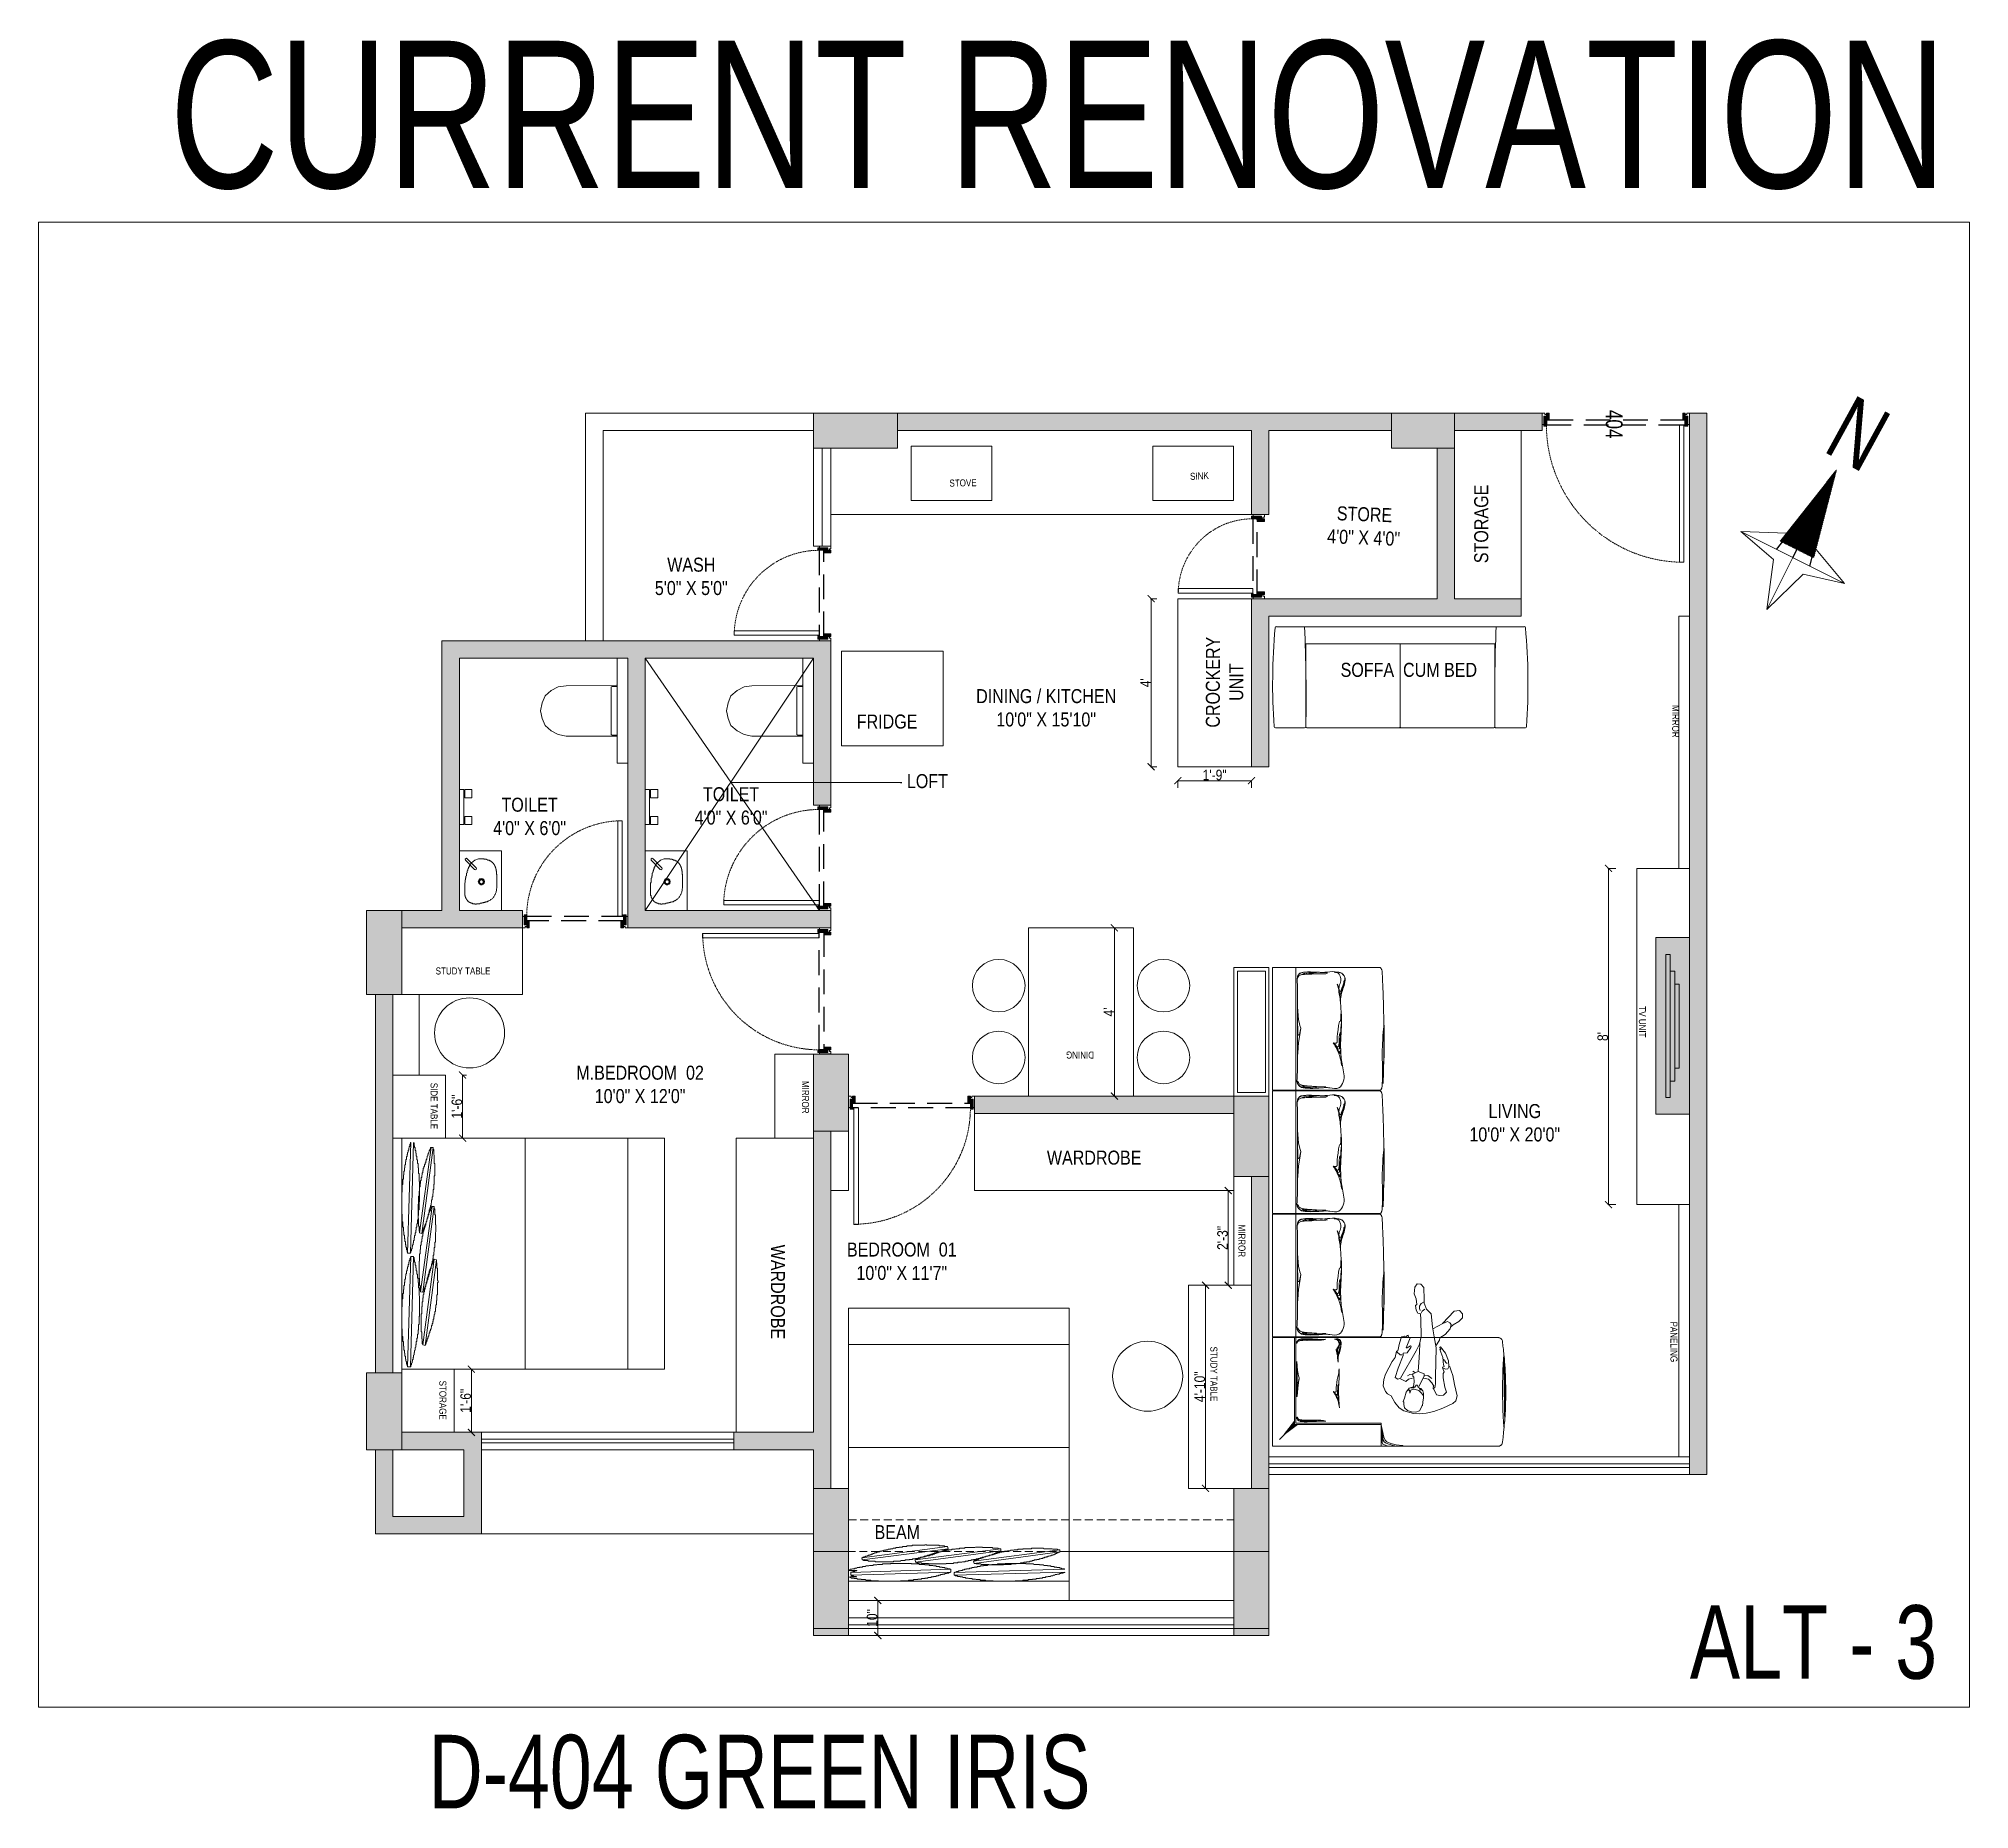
# Model space of a CAD drawing. Header units: inches. Extents: x 5190 to 13977, y 21300 to 43633.
# Drawn here: x 8413 to 8964, y 21649 to 22154 of the extents above; entities that cross this region are included whole.
import ezdxf
from ezdxf import colors
from ezdxf.entities.mleader import LeaderData, LeaderLine
from ezdxf.math import Vec2, Vec3

# ---------------------------------------------------------------- set-up
doc = ezdxf.new("R2010")
doc.units = ezdxf.units.IN
doc.header["$LTSCALE"] = 3
doc.header["$MEASUREMENT"] = 0
doc.set_wipeout_variables(frame=1)
for name, pattern in [('CENTER', [2, 1.25, -0.25, 0.25, -0.25]), ('DASHED2', [0.375, 0.25, -0.125]), ('DOT2', [0.125, 0, -0.125]), ('HIDDEN', [0.375, 0.25, -0.125])]:
    doc.linetypes.add(name, pattern=pattern)
for name, color, linetype, lineweight in [('A_DOOR', 135, 'Continuous', 18), ('A_DOTTED LINE', 253, 'HIDDEN', 15), ('A_FURNITURE', 251, 'Continuous', 9), ('A_TEXT', 7, 'Continuous', 18), ('A_WALL HATCH', 8, 'Continuous', 15), ('FUR', 47, 'Continuous', 15), ('GLINE', 7, 'Continuous', 20), ('I_FURNITURE', 34, 'Continuous', 9), ('tex', 7, 'Continuous', 20), ('wall', 7, 'Continuous', 30)]:
    doc.layers.add(name, color=color, linetype=linetype, lineweight=lineweight)
doc.layers.add('A_FURNITURE HATCH', color=7, linetype='Continuous', lineweight=18, true_color=0xe0e0e0)
doc.styles.add('ARIAL', font='ARIALN.TTF')
doc.styles.add('style1', font='swisscl.ttf', dxfattribs={"height": 4})
doc.styles.add('style3', font='swisscl.ttf', dxfattribs={"height": 2})
doc.dimstyles.get("Standard").update_dxf_attribs({"dimtxt": 3, "dimasz": 2, "dimexe": 0.18, "dimexo": 6, "dimgap": 0.09, "dimtad": 1, "dimdec": 1, "dimzin": 0, "dimdsep": 46, "dimlunit": 4, "dimtxsty": 'ARIAL', "dimblk": 'ARCHTICK', "dimcen": 0.09, "dimclrd": 251, "dimclre": 251, "dimadec": 0, "dimazin": 0, "dimtfac": 1, "dimtdec": 1, "dimtofl": 0, "dimtmove": 0, "dimatfit": 3, "dimfxl": 1, "dimtolj": 1, "dimtzin": 0, "dimlwd": 20, "dimlwe": 20, "dimarcsym": 0})
pattern_1 = [(108.4349488, (9313.46377, 15053.85912), (-0.1211275374, -0.0403758458), [])]

msp = doc.modelspace()

# ---------------------------------------------------------------- texts
at = {"layer": 'A_TEXT', "width": 53.563, "style": 'ARIAL'}
for s, insert, char_height, attachment_point, rotation in [('\\pxqc;SINK', (8717.47, 22029.03), 2, 1, 3.1808), ('\\pxqc;STOVE', (8650.01, 22028.06), 2, 1, 1.0119), ('\\pxqc;STORAGE', (8822.69, 21989.04), 4, 1, 90), ('\\pxqc;STORE\\P4\'0" X 4\'0"', (8764.7, 22021.61), 4, 1, 357.8048), ('\\pxqc;WASH\\P5\'0" X 5\'0"', (8572.48, 22006.19), 4, 1, 360), ('\\pxqc;CROCKERY\\PUNIT', (8746.1, 21943.86), 4, 1, 90), ('\\pxqc;SOFFA  CUM BED', (8777.25, 21976.16), 4, 1, 360), ('\\pxqc;DINING / KITCHEN\\P10\'0" X 15\'10"', (8673.75, 21968.66), 4, 1, 360), ('MIRROR', (8881.19, 21964.1), 2, 1, 270), ('\\pxqc;FRIDGE', (8628.36, 21961.4), 4, 1, 360), ('\\pxqc;LOFT', (8639.86, 21944.4), 4, 1, 360), ('\\pxqc;TOILET\\P4\'0" X 6\'0"', (8526.33, 21937.66), 4, 1, 360), ('\\pxqc;TOILET\\P4\'0" X 6\'0"', (8583.83, 21940.66), 4, 1, 360), ('\\pxqc;STUDY TABLE', (8507.35, 21889.19), 2, 1, 360), ('TV UNIT', (8871.69, 21878.1), 2, 1, 270), ('\\pxqc;DINING', (8736.96, 21863.19), 2, 1, 180), ('\\pxqc;M.BEDROOM  02\\P10\'0" X 12\'0"', (8557.87, 21861.15), 4, 1, 360), ('\\pxqc;SIDE TABLE', (8524.83, 21876.43), 2, 7, 270), ('\\pxqc;MIRROR', (8630.83, 21878.93), 2, 7, 270), ('\\pxqc;WARDROBE', (8687.45, 21836.9), 4, 1, 360), ('\\pxqc;MIRROR', (8757.4, 21837.93), 2, 1, 270), ('\\pxqc;WARDROBE', (8625.98, 21823.34), 4, 1, 270), ('\\pxqc;BEDROOM  01\\P10\'0" X 11\'7"', (8632.55, 21810.66), 4, 1, 360), ('PANELING', (8880.69, 21788.1), 2, 1, 270), ('\\pxqc;STUDY TABLE', (8749.4, 21799.93), 2, 1, 270), ('\\pxqc;STORAGE', (8527.33, 21792.43), 2, 7, 270), ('\\pxqc;BEAM', (8631.27, 21729.98), 4, 1, 360)]:
    msp.add_mtext(s, dxfattribs=dict(at, insert=insert, char_height=char_height, attachment_point=attachment_point, rotation=rotation))
at = {"layer": 'tex', "color": 1, "ltscale": 5, "style": 'style1'}
for s, height, p in [('CURRENT RENOVATION ', 42, (8450.44, 22111.75)), ('ALT - 3', 21, (8884.22, 21686.12)), ('D-404 GREEN IRIS', 21, (8524.22, 21649.12))]:
    msp.add_text(s, height=height, dxfattribs=at).set_placement(p)
at = {"layer": 'tex', "style": 'style3'}
msp.add_text('N', height=18.53, rotation=151.3107, dxfattribs=at).set_placement((8942.73, 22046.44))
at = {"layer": 'tex', "ltscale": 5, "style": 'style1'}
msp.add_text('404', height=4.8, rotation=270, dxfattribs=at).set_placement((8860.24, 22048.39))

# ---------------------------------------------------------------- blocks, each defined once
blk = doc.blocks.new('A$C40209d2d')
at = {"layer": 'A_FURNITURE', "linetype": 'Continuous', "lineweight": 5}
for points in [[(0, 0), (0, 66), (75, 66), (75, 0)], [(39.8, 0), (39.8, 66), (10.46, 66), (10.46, 0)]]:
    blk.add_lwpolyline(points, close=True, dxfattribs=at)
for points in [[(70.03, 51.95), (70.03, 53.16), (70.21, 53.34), (70.21, 54.74), (70.33, 54.86), (70.33, 55.95), (70.51, 55.95), (70.51, 57.04), (70.63, 57.22), (70.63, 58.01), (70.82, 58.13), (70.82, 58.92), (71, 59.04), (71, 59.71), (71.12, 59.83), (71.12, 60.5), (71.3, 60.62), (71.3, 61.22), (71.42, 61.22), (71.42, 61.89), (71.6, 62.01), (71.6, 62.5), (71.73, 62.62), (71.73, 63.1), (71.91, 63.28), (71.91, 63.64), (72.03, 63.64), (72.03, 64.12), (72.21, 64.3), (72.21, 64.73), (72.39, 64.73), (72.39, 65.21), (72.51, 65.33)], [(71.6, 33.76), (72.51, 65.33), (73.3, 65.33)], [(73.3, 65.33), (72.39, 33.76), (72.39, 33.76)], [(73.3, 65.33), (73.3, 65.21), (73.48, 65.03), (73.48, 64.61), (73.61, 64.42), (73.61, 63.82), (73.79, 63.64), (73.79, 63.1), (73.91, 63.1), (73.91, 62.31), (74.09, 62.19), (74.09, 61.4), (74.21, 61.4), (74.21, 60.5), (74.39, 60.5), (74.39, 59.4), (74.51, 59.4), (74.51, 58.13), (74.7, 58.01), (74.7, 56.62), (74.88, 56.62), (74.88, 54.43), (75, 54.25), (75, 48.19), (74.88, 48.19), (74.88, 47.28)], [(75, 66), (75, 0)], [(65.06, 34.73), (68.33, 59.22), (68.94, 59.04)], [(65.72, 50.67), (65.72, 50.98), (65.84, 50.98), (65.84, 51.64), (66.03, 51.76), (66.03, 52.25), (66.15, 52.37), (66.15, 52.86), (66.33, 53.04), (66.33, 53.46), (66.45, 53.46), (66.45, 53.95), (66.63, 54.13), (66.63, 54.55), (66.75, 54.55), (66.75, 55.04), (66.94, 55.04), (66.94, 55.52), (67.12, 55.65), (67.12, 55.95), (67.24, 56.13), (67.24, 56.43), (67.42, 56.62), (67.42, 56.92), (67.54, 56.92), (67.54, 57.34), (67.72, 57.34), (67.72, 57.65), (67.85, 57.83), (67.85, 58.13), (68.03, 58.13), (68.03, 58.62), (68.15, 58.62), (68.15, 58.92), (68.33, 58.92), (68.33, 59.22)], [(68.33, 43.09), (68.33, 42.49), (68.15, 42.31), (68.15, 41.7), (68.03, 41.7), (68.03, 41.09), (67.85, 41.09), (67.85, 40.61), (67.72, 40.43), (67.72, 40), (67.54, 39.82), (67.54, 39.52), (67.42, 39.34), (67.42, 38.91), (67.24, 38.91), (67.24, 38.43), (67.12, 38.43), (67.12, 37.94), (66.94, 37.94), (66.94, 37.52), (66.75, 37.33), (66.75, 37.03), (66.63, 37.03), (66.63, 36.55), (66.45, 36.55), (66.45, 36.24), (66.33, 36.12), (66.33, 35.76), (66.15, 35.76), (66.15, 35.33), (66.03, 35.33), (66.03, 35.03), (65.84, 34.85), (65.84, 34.55), (65.72, 34.55), (68.94, 59.04)], [(68.94, 59.04), (68.94, 58.74), (69.12, 58.74), (69.12, 57.34), (69.24, 57.34), (69.24, 55.34), (69.42, 55.34), (69.42, 50.25), (69.24, 50.07), (69.24, 48.19), (69.12, 48.07), (69.12, 46.79), (68.94, 46.79), (68.94, 45.7), (68.82, 45.58), (68.82, 44.79), (68.63, 44.61), (68.63, 43.88), (68.51, 43.88), (68.51, 43.09), (68.33, 43.09)], [(65.06, 34.73), (65.06, 35.46), (64.94, 35.64), (64.94, 37.03), (64.75, 37.21), (64.75, 40.61), (64.63, 40.73), (64.63, 41.22), (64.75, 41.22), (64.75, 44.79), (64.94, 44.79), (64.94, 46.37), (65.06, 46.37), (65.06, 47.58), (65.24, 47.58), (65.24, 48.49), (65.36, 48.49), (65.36, 49.46), (65.54, 49.46), (65.54, 50.25), (65.72, 50.37), (65.72, 50.67)], [(71.6, 33.76), (71.6, 34.06), (71.42, 34.06), (71.42, 34.73), (71.3, 34.85), (71.3, 35.46), (71.12, 35.46), (71.12, 36.24), (71, 36.24), (71, 37.03), (70.82, 37.03), (70.82, 37.94), (70.63, 37.94), (70.63, 38.73), (70.51, 38.91), (70.51, 40), (70.33, 40), (70.33, 41.22), (70.21, 41.22), (70.21, 42.79), (70.03, 42.79), (70.03, 44.97), (69.91, 45.1), (69.91, 50.86), (70.03, 50.98), (70.03, 51.95)], [(74.88, 47.28), (74.88, 46), (74.7, 45.88), (74.7, 44.49), (74.51, 44.31), (74.51, 43.22), (74.39, 43.22), (74.39, 42.12), (74.21, 42.12), (74.21, 41.22), (74.09, 41.09), (74.09, 40.31), (73.91, 40.31), (73.91, 39.52), (73.79, 39.34), (73.79, 38.73), (73.61, 38.73), (73.61, 37.94), (73.48, 37.94), (73.48, 37.33), (73.3, 37.33), (73.3, 36.73), (73.12, 36.73), (73.12, 36.12), (73, 36.12), (73, 35.46), (72.82, 35.46), (72.82, 35.03), (72.7, 34.85), (72.7, 34.36), (72.51, 34.36), (72.51, 33.94), (72.39, 33.94), (72.39, 33.76)], [(65.72, 19.51), (68.94, 44), (69.6, 43.88)], [(66.33, 35.64), (66.33, 35.94), (66.45, 35.94), (66.45, 36.55), (66.63, 36.55), (66.63, 37.21), (66.75, 37.33), (66.75, 37.82), (66.94, 37.94), (66.94, 38.43), (67.12, 38.43), (67.12, 38.91), (67.24, 39.03), (67.24, 39.52), (67.42, 39.52), (67.42, 40), (67.54, 40), (67.54, 40.43), (67.72, 40.43), (67.72, 40.91), (67.85, 41.09), (67.85, 41.4), (68.03, 41.4), (68.03, 41.82), (68.15, 41.82), (68.15, 42.31), (68.33, 42.31), (68.33, 42.61), (68.51, 42.79), (68.51, 43.09), (68.63, 43.09), (68.63, 43.4), (68.82, 43.52), (68.82, 43.7), (68.94, 43.88), (68.94, 44)], [(68.94, 27.88), (68.94, 27.27), (68.82, 27.27), (68.82, 26.6), (68.63, 26.6), (68.63, 26), (68.51, 26), (68.51, 25.39), (68.33, 25.39), (68.33, 24.91), (68.15, 24.78), (68.15, 24.3), (68.03, 24.3), (68.03, 23.81), (67.85, 23.81), (67.85, 23.21), (67.72, 23.21), (67.72, 22.91), (67.54, 22.72), (67.54, 22.42), (67.42, 22.3), (67.42, 22), (67.24, 21.81), (67.24, 21.51), (67.12, 21.33), (67.12, 21.03), (66.94, 21.03), (66.94, 20.72), (66.75, 20.6), (66.75, 20.24), (66.63, 20.12), (66.63, 19.93), (66.45, 19.81), (66.45, 19.51), (66.33, 19.51), (69.6, 43.88)], [(69.6, 43.88), (69.6, 43.52), (69.73, 43.52), (69.73, 42.12), (69.91, 42.12), (69.91, 40.12), (70.03, 40), (70.03, 35.15), (69.91, 35.15), (69.91, 33.15), (69.73, 32.97), (69.73, 31.76), (69.6, 31.76), (69.6, 30.67), (69.42, 30.48), (69.42, 29.76), (69.24, 29.57), (69.24, 28.79), (69.12, 28.79), (69.12, 28), (68.94, 28), (68.94, 27.88)], [(65.06, 34.73), (65.72, 34.55), (65.72, 34.55)], [(65.72, 19.51), (65.72, 20.24), (65.54, 20.24), (65.54, 21.81), (65.36, 22), (65.36, 24.78), (65.24, 24.78), (65.24, 26.79), (65.36, 26.97), (65.36, 29.76), (65.54, 29.76), (65.54, 31.27), (65.72, 31.27), (65.72, 32.36), (65.84, 32.55), (65.84, 33.45), (66.03, 33.45), (66.03, 34.36), (66.15, 34.36), (66.15, 35.15), (66.33, 35.15), (66.33, 35.64)], [(71.6, 33.76), (72.39, 33.76)], [(70.03, 19.33), (70.03, 20.42), (70.21, 20.6), (70.21, 22.12), (70.33, 22.12), (70.33, 23.21), (70.51, 23.39), (70.51, 24.48), (70.63, 24.48), (70.63, 25.39), (70.82, 25.39), (70.82, 26.3), (71, 26.3), (71, 27.09), (71.12, 27.09), (71.12, 27.69), (71.3, 27.88), (71.3, 28.48), (71.42, 28.48), (71.42, 29.27), (71.6, 29.27), (71.6, 29.88), (71.73, 29.88), (71.73, 30.48), (71.91, 30.48), (71.91, 30.97), (72.03, 31.15), (72.03, 31.58), (72.21, 31.58), (72.21, 32.06), (72.39, 32.24), (72.39, 32.67), (72.51, 32.67), (72.51, 32.85)], [(71.6, 1.27), (72.51, 32.85), (73.3, 32.85)], [(73.3, 32.85), (72.39, 1.27), (72.39, 1.27)], [(73.3, 32.85), (73.3, 32.55), (73.48, 32.55), (73.48, 31.88), (73.61, 31.88), (73.61, 31.15), (73.79, 31.15), (73.79, 30.48), (73.91, 30.36), (73.91, 29.57), (74.09, 29.57), (74.09, 28.79), (74.21, 28.67), (74.21, 27.69), (74.39, 27.69), (74.39, 26.79), (74.51, 26.6), (74.51, 25.39), (74.7, 25.39), (74.7, 24), (74.88, 23.81), (74.88, 21.69), (75, 21.69), (75, 15.63), (74.88, 15.45), (74.88, 14.66)], [(66.03, 2.72), (69.24, 27.27), (69.91, 27.09)], [(66.63, 18.72), (66.63, 19.21), (66.75, 19.21), (66.75, 19.81), (66.94, 19.93), (66.94, 20.42), (67.12, 20.6), (67.12, 21.03), (67.24, 21.21), (67.24, 21.69), (67.42, 21.69), (67.42, 22.12), (67.54, 22.3), (67.54, 22.72), (67.72, 22.72), (67.72, 23.21), (67.85, 23.21), (67.85, 23.69), (68.03, 23.81), (68.03, 24.12), (68.15, 24.3), (68.15, 24.6), (68.33, 24.6), (68.33, 25.09), (68.51, 25.09), (68.51, 25.57), (68.63, 25.57), (68.63, 25.88), (68.82, 25.88), (68.82, 26.3), (68.94, 26.3), (68.94, 26.6), (69.12, 26.79), (69.12, 27.09), (69.24, 27.09), (69.24, 27.27)], [(69.24, 11.08), (69.24, 10.66), (69.12, 10.48), (69.12, 10.05), (68.94, 9.87), (68.94, 9.26), (68.82, 9.26), (68.82, 8.6), (68.63, 8.6), (68.63, 8.17), (68.51, 7.99), (68.51, 7.57), (68.33, 7.57), (68.33, 7.08), (68.15, 7.08), (68.15, 6.6), (68.03, 6.47), (68.03, 6.17), (67.85, 5.99), (67.85, 5.69), (67.72, 5.5), (67.72, 5.2), (67.54, 5.08), (67.54, 4.72), (67.42, 4.72), (67.42, 4.29), (67.24, 4.29), (67.24, 3.99), (67.12, 3.81), (67.12, 3.5), (66.94, 3.5), (66.94, 3.2), (66.75, 3.02), (66.75, 2.72), (66.63, 2.72), (66.63, 2.67), (69.91, 27.09)], [(69.91, 27.09), (69.91, 26.6), (70.03, 26.6), (70.03, 25.21), (70.21, 25.09), (70.21, 22.91), (70.33, 22.72), (70.33, 18.84), (70.21, 18.72), (70.21, 16.54), (70.03, 16.54), (70.03, 15.14), (69.91, 14.96), (69.91, 13.93), (69.73, 13.93), (69.73, 12.96), (69.6, 12.96), (69.6, 12.17), (69.42, 12.05), (69.42, 11.26), (69.24, 11.26), (69.24, 11.08)], [(66.03, 2.72), (66.03, 3.2), (65.84, 3.32), (65.84, 4.72), (65.72, 4.9), (65.72, 7.2), (65.54, 7.38), (65.54, 10.78), (65.72, 10.78), (65.72, 13.14), (65.84, 13.27), (65.84, 14.66), (66.03, 14.66), (66.03, 15.75), (66.15, 15.93), (66.15, 16.72), (66.33, 16.84), (66.33, 17.63), (66.45, 17.63), (66.45, 18.42), (66.63, 18.54), (66.63, 18.72)], [(65.72, 19.51), (66.33, 19.51), (66.33, 19.51)], [(71.6, 1.27), (71.6, 1.39), (71.42, 1.39), (71.42, 2.18), (71.3, 2.18), (71.3, 2.72), (71.12, 2.72), (71.12, 3.5), (71, 3.5), (71, 4.29), (70.82, 4.29), (70.82, 5.2), (70.63, 5.2), (70.63, 6.17), (70.51, 6.17), (70.51, 7.2), (70.33, 7.38), (70.33, 8.48), (70.21, 8.48), (70.21, 10.05), (70.03, 10.17), (70.03, 12.36), (69.91, 12.36), (69.91, 18.24), (70.03, 18.24), (70.03, 19.33)], [(74.88, 14.66), (74.88, 13.27), (74.7, 13.27), (74.7, 11.75), (74.51, 11.75), (74.51, 10.48), (74.39, 10.48), (74.39, 9.57), (74.21, 9.38), (74.21, 8.48), (74.09, 8.48), (74.09, 7.69), (73.91, 7.57), (73.91, 6.78), (73.79, 6.78), (73.79, 6.17), (73.61, 5.99), (73.61, 5.38), (73.48, 5.2), (73.48, 4.72), (73.3, 4.6), (73.3, 4.11), (73.12, 3.99), (73.12, 3.5), (73, 3.32), (73, 2.9), (72.82, 2.72), (72.82, 2.36), (72.7, 2.36), (72.7, 1.7), (72.51, 1.7), (72.51, 1.27), (72.39, 1.27)], [(66.03, 2.72), (66.63, 2.67), (66.63, 2.67)]]:
    blk.add_lwpolyline(points, dxfattribs=at)
blk = doc.blocks.new('*U32')
at = {"layer": 'A_DOOR'}
h = blk.add_hatch(color=254, dxfattribs=at)
h.paths.add_polyline_path([(32, 0), (52, 0), (52, -55), (32, -55)])
h.paths.add_polyline_path([(12, -24), (32, -24), (32, -100), (12, -100)])
h = blk.add_hatch(color=254, dxfattribs=at)
h.paths.add_polyline_path([(776, 0), (756, 0), (756, -55), (776, -55)])
h.paths.add_polyline_path([(796, -24), (776, -24), (776, -100), (796, -100)])
at = {"layer": 'A_DOOR', "color": 253}
for points in [[(12, -88), (0, -88), (0, 0), (20, 0), (20, -12), (32, -12), (32, -24), (12, -24)], [(796, -88), (808, -88), (808, 0), (788, 0), (788, -12), (776, -12), (776, -24), (796, -24)]]:
    blk.add_lwpolyline(points, close=True, dxfattribs=at)
at = {"layer": 'A_DOOR'}
for points in [[(32, 0), (52, 0), (52, -55), (32, -55)], [(776, 0), (756, 0), (756, -55), (776, -55)], [(12, -24), (32, -24), (32, -100), (12, -100)], [(42, -90), (77, -90), (77, -824), (42, -824)], [(796, -24), (776, -24), (776, -100), (796, -100)]]:
    blk.add_lwpolyline(points, close=True, dxfattribs=at)
at = {"layer": 'A_DOOR', "color": 33, "linetype": 'DASHED2', "lineweight": 25, "ltscale": 255}
blk.add_lwpolyline([(32, -90), (32, -55), (776, -55), (776, -90)], close=True, dxfattribs=at)
at = {"layer": 'A_DOOR', "color": 253}
for radius in [5, 2]:
    blk.add_circle((37, -95), radius, dxfattribs=at)
at = {"layer": 'A_DOOR', "color": 33, "linetype": 'DOT2', "lineweight": 13, "ltscale": 10}
blk.add_arc((42, -90), 734, 270, 0, dxfattribs=at)
blk = doc.blocks.new('FAUCET_001')
at = {"layer": 'A_FURNITURE', "linetype": 'Continuous', "lineweight": 5}
for points in [[(-125, 38), (-67, 38), (-67, 89), (-125, 89)], [(-125, 0), (125, 0), (125, 30), (-125, 30)], [(65, 38), (125, 38), (125, 89), (65, 89)]]:
    blk.add_lwpolyline(points, close=True, dxfattribs=at)
blk = doc.blocks.new('WC_001')
at = {"layer": 'A_FURNITURE', "linetype": 'Continuous', "lineweight": 5}
for points in [[(179, 364), (170, 420), (144, 470), (106, 513), (56, 534), (0, 546), (-55, 534), (-106, 513), (-144, 470), (-169, 420), (-182, 364)], [(-182, 5), (-182, 364), (-182, 364)], [(179, 364), (182, 5), (182, 0), (-182, 0), (-182, 5)], [(-160, 43), (-169, 43), (-174, 35)], [(-174, 0), (-174, 35)], [(-160, 43), (162, 43)], [(174, 35), (170, 43), (162, 43)], [(174, 35), (174, 0)]]:
    blk.add_lwpolyline(points, dxfattribs=at)
blk = doc.blocks.new('BASIN_001011')
at = {"layer": 'A_FURNITURE', "linetype": 'Continuous', "lineweight": 5}
for points in [[(-198, -198), (-203, -193), (-212, -193), (-215, -188), (-220, -188), (-220, -185), (-223, -185), (-228, -180), (-232, -180), (-232, -176), (-237, -176), (-237, -171), (-241, -171), (-245, -168), (-250, -163), (-250, -160), (-253, -160), (-253, -155), (-258, -155), (-258, -147), (-261, -147), (-261, -142), (-266, -138), (-266, -130), (-270, -130), (-270, -112), (-275, -112), (-275, -82), (-280, -79), (-280, -62), (-275, -62), (-275, -19), (-270, -16), (-270, 6), (-266, 6), (-266, 24), (-261, 27), (-261, 40), (-258, 44), (-258, 52), (-253, 57), (-253, 70), (-250, 70), (-250, 78), (-245, 78), (-245, 87), (-241, 90), (-241, 95), (-237, 100), (-237, 103), (-232, 108), (-232, 112), (-228, 112), (-223, 120), (-220, 125), (-215, 133), (-207, 138), (-203, 146), (-194, 150), (-190, 155), (-182, 158), (-174, 163), (-164, 168), (-160, 171), (-147, 176), (-139, 179), (-131, 184), (-122, 184), (-109, 188), (-88, 188), (-79, 193), (13, 193)], [(13, 193), (89, 193), (94, 188), (132, 188), (136, 184), (157, 184), (157, 179), (174, 179), (174, 176), (182, 176), (187, 171), (195, 171), (195, 168), (203, 168), (203, 163), (212, 163), (212, 158), (217, 158), (220, 155), (225, 155), (225, 150), (230, 150), (233, 146), (233, 141), (238, 141), (238, 138), (241, 138), (246, 133), (246, 130), (250, 130), (250, 125), (255, 120), (255, 116), (260, 116), (260, 112), (263, 108), (263, 100), (268, 100), (268, 90), (271, 90), (271, 78), (276, 73), (276, 62), (280, 62), (280, 35), (284, 32), (284, -36), (271, -82), (238, -122), (230, -130), (230, -133), (225, -133), (220, -138), (217, -138), (217, -142), (208, -142), (208, -147), (203, -147), (200, -150), (195, -150), (192, -155), (182, -155), (182, -160), (174, -160), (174, -163), (165, -163), (162, -168), (154, -168), (149, -171), (141, -171), (136, -176), (124, -176), (124, -180), (111, -180), (106, -185), (94, -185), (89, -188), (73, -188), (68, -193), (48, -193), (43, -198), (22, -198), (22, -201), (-8, -201), (-20, -206), (-50, -206), (-55, -209), (-144, -209), (-147, -206), (-174, -206), (-174, -201), (-190, -201), (-190, -198), (-198, -198)]]:
    blk.add_lwpolyline(points, dxfattribs=at)
at = {"layer": 'A_FURNITURE', "linetype": 'Continuous', "lineweight": -2}
for points in [[(0, -41), (18, -32), (35, -19), (38, 2), (35, 19), (18, 35), (0, 40), (-20, 35), (-33, 19), (-41, 2), (-33, -19), (-20, -32)], [(0, -27), (-8, -27), (-8, -24), (-17, -24), (-17, -19), (-20, -19), (-20, -16), (-25, -16), (-25, -11), (-30, -6), (-30, 11), (-25, 11), (-25, 19), (-20, 19), (-20, 24), (-17, 24), (-17, 27), (-8, 27), (-3, 32), (5, 32), (5, 27), (13, 27), (13, 24), (18, 24), (22, 19), (22, 14), (26, 14), (26, -11), (22, -11), (22, -19), (18, -19), (13, -24), (8, -24), (5, -27)], [(0, -24), (18, -16), (22, 2), (18, 19), (0, 24), (-17, 19), (-25, 2), (-17, -16), (0, -24), (13, -16), (22, 2), (13, 19), (0, 24), (-17, 19), (-25, 2), (-17, -16)]]:
    blk.add_lwpolyline(points, close=True, dxfattribs=at)
for points in [[(-38, 2), (-38, 11), (-33, 14), (-33, 24), (-30, 24), (-30, 27), (-25, 27), (-25, 32), (-17, 32), (-17, 35), (0, 35)], [(0, -36), (-12, -36), (-12, -32), (-20, -32), (-20, -27), (-25, -27), (-25, -24), (-30, -24), (-30, -19), (-33, -19), (-33, -11), (-38, -11), (-38, 2)], [(0, 35), (18, 35), (18, 32), (22, 32), (22, 27), (26, 27), (26, 24), (30, 24), (30, 14), (35, 14), (35, 2)], [(0, -36), (18, -32), (30, -19), (35, 2)], [(38, 2), (35, 2), (35, 2)], [(174, -65), (165, -62), (154, -65), (149, -74), (154, -87)], [(268, -198), (154, -87), (154, -87)], [(174, -65), (288, -176), (288, -176)], [(268, -198), (280, -201), (288, -198), (293, -188), (288, -176)]]:
    blk.add_lwpolyline(points, dxfattribs=at)
blk = doc.blocks.new('*U33')
at = {"layer": 'A_DOOR'}
h = blk.add_hatch(color=254, dxfattribs=at)
h.paths.add_polyline_path([(32, 0), (52, 0), (52, -55), (32, -55)])
h.paths.add_polyline_path([(12, -24), (32, -24), (32, -100), (12, -100)])
h = blk.add_hatch(color=254, dxfattribs=at)
h.paths.add_polyline_path([(937, 0), (917, 0), (917, -55), (937, -55)])
h.paths.add_polyline_path([(957, -24), (937, -24), (937, -100), (957, -100)])
at = {"layer": 'A_DOOR', "color": 253}
for points in [[(12, -88), (0, -88), (0, 0), (20, 0), (20, -12), (32, -12), (32, -24), (12, -24)], [(957, -88), (969, -88), (969, 0), (949, 0), (949, -12), (937, -12), (937, -24), (957, -24)]]:
    blk.add_lwpolyline(points, close=True, dxfattribs=at)
at = {"layer": 'A_DOOR'}
for points in [[(32, 0), (52, 0), (52, -55), (32, -55)], [(937, 0), (917, 0), (917, -55), (937, -55)], [(12, -24), (32, -24), (32, -100), (12, -100)], [(42, -90), (77, -90), (77, -986), (42, -986)], [(957, -24), (937, -24), (937, -100), (957, -100)]]:
    blk.add_lwpolyline(points, close=True, dxfattribs=at)
at = {"layer": 'A_DOOR', "color": 33, "linetype": 'DASHED2', "lineweight": 25, "ltscale": 255}
blk.add_lwpolyline([(32, -90), (32, -55), (937, -55), (937, -90)], close=True, dxfattribs=at)
at = {"layer": 'A_DOOR', "color": 253}
for radius in [5, 2]:
    blk.add_circle((37, -95), radius, dxfattribs=at)
at = {"layer": 'A_DOOR', "color": 33, "linetype": 'DOT2', "lineweight": 13, "ltscale": 10}
blk.add_arc((42, -90), 895, 270, 0, dxfattribs=at)
blk = doc.blocks.new('*U34')
at = {"layer": 'A_DOOR'}
h = blk.add_hatch(color=254, dxfattribs=at)
h.paths.add_polyline_path([(-776, 0), (-756, 0), (-756, -55), (-776, -55)])
h.paths.add_polyline_path([(-796, -24), (-776, -24), (-776, -100), (-796, -100)])
h = blk.add_hatch(color=254, dxfattribs=at)
h.paths.add_polyline_path([(-32, 0), (-52, 0), (-52, -55), (-32, -55)])
h.paths.add_polyline_path([(-12, -24), (-32, -24), (-32, -100), (-12, -100)])
at = {"layer": 'A_DOOR', "color": 253}
for points in [[(-796, -88), (-808, -88), (-808, 0), (-788, 0), (-788, -12), (-776, -12), (-776, -24), (-796, -24)], [(-12, -88), (0, -88), (0, 0), (-20, 0), (-20, -12), (-32, -12), (-32, -24), (-12, -24)]]:
    blk.add_lwpolyline(points, close=True, dxfattribs=at)
at = {"layer": 'A_DOOR'}
for points in [[(-776, 0), (-756, 0), (-756, -55), (-776, -55)], [(-32, 0), (-52, 0), (-52, -55), (-32, -55)], [(-796, -24), (-776, -24), (-776, -100), (-796, -100)], [(-42, -90), (-77, -90), (-77, -824), (-42, -824)], [(-12, -24), (-32, -24), (-32, -100), (-12, -100)]]:
    blk.add_lwpolyline(points, close=True, dxfattribs=at)
at = {"layer": 'A_DOOR', "color": 33, "linetype": 'DASHED2', "lineweight": 25, "ltscale": 255}
blk.add_lwpolyline([(-32, -90), (-32, -55), (-776, -55), (-776, -90)], close=True, dxfattribs=at)
at = {"layer": 'A_DOOR', "color": 253}
for radius in [5, 2]:
    blk.add_circle((-37, -95), radius, dxfattribs=at)
at = {"layer": 'A_DOOR', "color": 33, "linetype": 'DOT2', "lineweight": 13, "ltscale": 10}
blk.add_arc((-42, -90), 734, 180, 270, dxfattribs=at)
blk = doc.blocks.new('*U35')
at = {"layer": 'A_DOOR'}
h = blk.add_hatch(color=254, dxfattribs=at)
h.paths.add_polyline_path([(-695, 0), (-675, 0), (-675, -55), (-695, -55)])
h.paths.add_polyline_path([(-715, -24), (-695, -24), (-695, -100), (-715, -100)])
h = blk.add_hatch(color=254, dxfattribs=at)
h.paths.add_polyline_path([(-32, 0), (-52, 0), (-52, -55), (-32, -55)])
h.paths.add_polyline_path([(-12, -24), (-32, -24), (-32, -100), (-12, -100)])
at = {"layer": 'A_DOOR', "color": 253}
for points in [[(-715, -88), (-727, -88), (-727, 0), (-707, 0), (-707, -12), (-695, -12), (-695, -24), (-715, -24)], [(-12, -88), (0, -88), (0, 0), (-20, 0), (-20, -12), (-32, -12), (-32, -24), (-12, -24)]]:
    blk.add_lwpolyline(points, close=True, dxfattribs=at)
at = {"layer": 'A_DOOR'}
for points in [[(-695, 0), (-675, 0), (-675, -55), (-695, -55)], [(-32, 0), (-52, 0), (-52, -55), (-32, -55)], [(-715, -24), (-695, -24), (-695, -100), (-715, -100)], [(-42, -90), (-77, -90), (-77, -743), (-42, -743)], [(-12, -24), (-32, -24), (-32, -100), (-12, -100)]]:
    blk.add_lwpolyline(points, close=True, dxfattribs=at)
at = {"layer": 'A_DOOR', "color": 33, "linetype": 'DASHED2', "lineweight": 25, "ltscale": 255}
blk.add_lwpolyline([(-32, -90), (-32, -55), (-695, -55), (-695, -90)], close=True, dxfattribs=at)
at = {"layer": 'A_DOOR', "color": 253}
for radius in [5, 2]:
    blk.add_circle((-37, -95), radius, dxfattribs=at)
at = {"layer": 'A_DOOR', "color": 33, "linetype": 'DOT2', "lineweight": 13, "ltscale": 10}
blk.add_arc((-42, -90), 653, 180, 270, dxfattribs=at)
blk = doc.blocks.new('*U36')
at = {"layer": 'A_DOOR'}
h = blk.add_hatch(color=254, dxfattribs=at)
h.paths.add_polyline_path([(-614, 0), (-594, 0), (-594, -55), (-614, -55)])
h.paths.add_polyline_path([(-634, -24), (-614, -24), (-614, -100), (-634, -100)])
h = blk.add_hatch(color=254, dxfattribs=at)
h.paths.add_polyline_path([(-32, 0), (-52, 0), (-52, -55), (-32, -55)])
h.paths.add_polyline_path([(-12, -24), (-32, -24), (-32, -100), (-12, -100)])
at = {"layer": 'A_DOOR', "color": 253}
for points in [[(-634, -88), (-646, -88), (-646, 0), (-626, 0), (-626, -12), (-614, -12), (-614, -24), (-634, -24)], [(-12, -88), (0, -88), (0, 0), (-20, 0), (-20, -12), (-32, -12), (-32, -24), (-12, -24)]]:
    blk.add_lwpolyline(points, close=True, dxfattribs=at)
at = {"layer": 'A_DOOR'}
for points in [[(-614, 0), (-594, 0), (-594, -55), (-614, -55)], [(-32, 0), (-52, 0), (-52, -55), (-32, -55)], [(-634, -24), (-614, -24), (-614, -100), (-634, -100)], [(-42, -90), (-77, -90), (-77, -663), (-42, -663)], [(-12, -24), (-32, -24), (-32, -100), (-12, -100)]]:
    blk.add_lwpolyline(points, close=True, dxfattribs=at)
at = {"layer": 'A_DOOR', "color": 33, "linetype": 'DASHED2', "lineweight": 25, "ltscale": 255}
blk.add_lwpolyline([(-32, -90), (-32, -55), (-614, -55), (-614, -90)], close=True, dxfattribs=at)
at = {"layer": 'A_DOOR', "color": 253}
for radius in [5, 2]:
    blk.add_circle((-37, -95), radius, dxfattribs=at)
at = {"layer": 'A_DOOR', "color": 33, "linetype": 'DOT2', "lineweight": 13, "ltscale": 10}
blk.add_arc((-42, -90), 572, 180, 270, dxfattribs=at)
blk = doc.blocks.new('tv unit 03')
at = {"layer": 'A_FURNITURE HATCH', "true_color": 0xffffff}
h = blk.add_hatch(color=7, dxfattribs=at)
h.dxf.hatch_style = 1
h.paths.add_polyline_path([(-200, -850), (0, -850), (0, 200), (-200, 200)])
at = {"layer": 'A_FURNITURE HATCH', "true_color": 0x636466}
h = blk.add_hatch(color=251, dxfattribs=at)
h.dxf.hatch_style = 1
h.paths.add_polyline_path([(-113, -650), (-86, -650), (-86, 4), (-113, 4)])
h.paths.add_polyline_path([(-139, -573), (-113, -573), (-113, -73), (-139, -73)])
at = {"layer": 'A_FURNITURE'}
for points in [[(-200, -850), (0, -850), (0, 200), (-200, 200)], [(-113, -650), (-86, -650), (-86, 4), (-113, 4)], [(-86, -750), (-59, -750), (-59, 100), (-86, 100)], [(-139, -573), (-113, -573), (-113, -73), (-139, -73)]]:
    blk.add_lwpolyline(points, close=True, dxfattribs=at)
blk = doc.blocks.new('3 SEATER SOFA')
at = {"layer": 'A_FURNITURE'}
for p, q in [((89111, 4287), (89111, 2560)), ((89815, 4295), (89815, 4091)), ((89230, 4082), (89230, 2765)), ((89230, 4082), (89807, 4082)), ((89230, 4082), (89807, 4082)), ((89230, 4082), (89807, 4082)), ((89815, 3432), (89815, 4074)), ((89230, 3423), (89807, 3423)), ((89815, 3432), (89815, 3415)), ((89815, 3415), (89815, 2774)), ((89230, 2765), (89807, 2765)), ((89815, 2553), (89815, 2757))]:
    blk.add_line(p, q, dxfattribs=at)
for centre, radius, start, end in [((89510, -26), 4339, 86.0757, 95.1841), ((89119, 4287), 8.49, 95.1841, 180), ((89807, 4295), 8.49, 0, 86.0757), ((89608, 16341), 12260, 267.6742, 270.9284), ((89807, 4091), 8.49, 270, 0), ((89807, 4091), 8.49, 270, 0), ((89807, 4074), 8.49, 0, 90), ((89805, 3433), 10.3, 279.5267, 350.4733), ((89805, 3433), 10.3, 279.5267, 350.4733), ((89807, 3415), 8.49, 0, 90), ((89805, 3413), 10.3, 9.5267, 80.4733), ((89608, -9493), 12260, 89.0716, 92.3258), ((89805, 2775), 10.3, 279.5267, 350.4733), ((89807, 2757), 8.49, 0, 90), ((89119, 2560), 8.49, 180, 264.8159), ((89510, 6873), 4339, 264.8159, 273.9243), ((89807, 2553), 8.49, 273.9243, 0)]:
    blk.add_arc(centre, radius, start, end, dxfattribs=at)
blk = doc.blocks.new('segv')
at = {"layer": 'A_FURNITURE', "linetype": 'Continuous', "lineweight": 15}
blk.add_line((6756.4, 21999.04), (6751.97, 21994.6), dxfattribs=at)
at = {"layer": 'A_FURNITURE', "linetype": 'ByBlock'}
for p, q in [((6716.48, 21984.55), (6715.97, 21984.94)), ((6718.87, 21984.36), (6717.94, 21984.31))]:
    blk.add_line(p, q, dxfattribs=at)
at = {"layer": 'A_FURNITURE', "linetype": 'Continuous', "lineweight": 15}
for points in [[(6694.04, 21969.97), (6751.73, 21969.97), (6751.73, 21994.36), (6727.34, 21994.36), (6727.34, 22001.02), (6721.38, 22001.02), (6716.18, 22001.02), (6694.04, 22001.02), (6693.87, 22001.02), (6693.8, 22001), (6693.62, 22000.96), (6693.48, 22000.9), (6693.33, 22000.83), (6693.2, 22000.73), (6693.09, 22000.65), (6693.02, 22000.58), (6692.95, 22000.48), (6692.87, 22000.34), (6692.82, 22000.22), (6692.79, 22000.09), (6692.76, 21999.86), (6692.66, 21999.04), (6692.59, 21998.51), (6692.42, 21996.97), (6692.27, 21995.51), (6692.23, 21994.98), (6692.1, 21993.48), (6692.01, 21991.99), (6691.93, 21990.48), (6691.9, 21989.91), (6691.85, 21988.23), (6691.83, 21987.79), (6691.81, 21986.24), (6691.81, 21985.75), (6691.81, 21984.54), (6691.82, 21984.04), (6691.85, 21982.71), (6691.86, 21982.22), (6691.89, 21981.29), (6691.91, 21980.87), (6691.93, 21980.4), (6691.95, 21979.91), (6691.98, 21979.51), (6692.03, 21978.54), (6692.07, 21978), (6692.16, 21976.79), (6692.19, 21976.47), (6692.21, 21976.14), (6692.3, 21975.24), (6692.32, 21974.94), (6692.37, 21974.49), (6692.44, 21973.83), (6692.46, 21973.58), (6692.5, 21973.27), (6692.54, 21972.92), (6692.61, 21972.33), (6692.66, 21971.95), (6692.71, 21971.52), (6692.77, 21971.11), (6692.78, 21970.89), (6692.82, 21970.75), (6692.92, 21970.56), (6692.98, 21970.47), (6693.02, 21970.42), (6693.09, 21970.35), (6693.18, 21970.27), (6693.27, 21970.2), (6693.34, 21970.15), (6693.44, 21970.1), (6693.56, 21970.06), (6693.67, 21970.02), (6693.79, 21969.99), (6693.93, 21969.97)], [(6727.34, 21994.92), (6727.07, 21996.25), (6726.57, 21998.37), (6726.26, 21999.22), (6725.74, 21999.77), (6724.59, 22000.19), (6723.05, 22000.56), (6721.31, 22000.74), (6721, 22001.02), (6727.34, 22001.02)], [(6727.34, 21995.55), (6727.16, 21996.92), (6726.98, 21997.95), (6726.76, 21999.28), (6726.54, 21999.71), (6726.17, 22000.01), (6725.43, 22000.31), (6724.53, 22000.62), (6723.91, 22000.8), (6723.45, 22000.86), (6723.45, 22001.02), (6724.88, 22001.01), (6725.64, 22000.86), (6726.88, 22000.43), (6727.04, 21999.89), (6727.22, 21997.95), (6727.32, 21996.98)], [(6758.39, 22001.02), (6727.34, 22001.02), (6727.34, 21997.69), (6727.34, 21996.04), (6727.34, 21994.36), (6751.73, 21994.36), (6751.73, 21969.97), (6758.39, 21969.97)], [(6692.37, 21974.92), (6691.97, 21978.72), (6691.91, 21983.17), (6691.91, 21989.01), (6692.04, 21993.69), (6692.33, 21995.51), (6692.45, 21993.82), (6692.52, 21992.7), (6692.63, 21990.35), (6692.69, 21988.3), (6692.71, 21987.32), (6692.73, 21985.34), (6692.72, 21983.09), (6692.68, 21981.06), (6692.62, 21979.4), (6692.53, 21977.49)], [(6727.71, 21969.74), (6727.66, 21969.73), (6727.58, 21969.71), (6727.53, 21969.67), (6727.47, 21969.62), (6727.41, 21969.56), (6727.36, 21969.5), (6727.32, 21969.43), (6727.27, 21969.34), (6727.23, 21969.22), (6727.2, 21969.13), (6727.18, 21969.06), (6727.15, 21968.94), (6727.09, 21968.68), (6727.07, 21968.49), (6727.07, 21968.19), (6727.04, 21967.63), (6727.01, 21967.05), (6726.99, 21966.54), (6726.95, 21965.74), (6726.93, 21965.26), (6726.91, 21964.84), (6726.9, 21964.49), (6726.87, 21963.6), (6726.84, 21962.99), (6726.83, 21962.59), (6726.79, 21967.86), (6726.77, 21967.41), (6726.76, 21966.99), (6726.71, 21965.35), (6726.7, 21964.61), (6726.67, 21963.29), (6726.66, 21962.74), (6726.64, 21962.09), (6726.63, 21961.45), (6726.62, 21960.88), (6726.61, 21959.61), (6726.6, 21958.95), (6726.59, 21957.14), (6726.59, 21956.47), (6726.58, 21954.82), (6726.58, 21954.15), (6726.6, 21952.05), (6726.6, 21951.45), (6726.63, 21949.84), (6726.64, 21949.06), (6726.68, 21947.01), (6726.73, 21944.99), (6726.79, 21942.96), (6726.82, 21942.24), (6726.89, 21940.25), (6726.98, 21938.17), (6727.01, 21937.45), (6727.07, 21936.34), (6727.08, 21936.02), (6727.09, 21935.85), (6727.12, 21935.68), (6727.16, 21935.49), (6727.2, 21935.36), (6727.23, 21935.27), (6727.29, 21935.15), (6727.35, 21935.02), (6727.43, 21934.92), (6727.5, 21934.84), (6727.59, 21934.79), (6727.63, 21934.77), (6727.71, 21934.77), (6751.73, 21934.77), (6751.73, 21969.74)], [(6758.39, 21969.74), (6758.39, 21934.77), (6751.73, 21934.77), (6751.73, 21969.74)], [(6738.59, 21962.81), (6738.69, 21961.78), (6738.74, 21961.21), (6738.77, 21960.67), (6738.81, 21960.1), (6738.84, 21959.58), (6738.88, 21958.83), (6738.91, 21958.23), (6738.99, 21958.36), (6739.05, 21958.49), (6739.07, 21958.79), (6739.16, 21958.87), (6739.25, 21958.87), (6739.34, 21958.83), (6739.45, 21958.72), (6739.59, 21958.53), (6739.75, 21958.27), (6740.06, 21957.66), (6740.35, 21957.15), (6740.66, 21956.65), (6740.92, 21956.43), (6740.71, 21956.75), (6740.59, 21956.93), (6740.46, 21957.17), (6740.25, 21957.53), (6740.11, 21957.81), (6739.9, 21958.22), (6739.76, 21958.53), (6739.6, 21958.92), (6739.44, 21959.31), (6739.31, 21959.67), (6739.24, 21959.86), (6739.15, 21960.15), (6739.03, 21960.56), (6738.95, 21960.89), (6738.88, 21961.26), (6738.79, 21961.62), (6738.74, 21961.95)], [(6741.09, 21956.19), (6740.53, 21956.36), (6740.24, 21956.33), (6740.1, 21956.28), (6739.95, 21956.11), (6739.88, 21955.63), (6739.92, 21954.52), (6739.81, 21953.52), (6739.68, 21952.51), (6739.5, 21951.24), (6739.25, 21950.14), (6739.01, 21950.02), (6738.9, 21949.1), (6738.83, 21948.22), (6738.74, 21947.58), (6738.7, 21948.79), (6738.69, 21949.62), (6738.69, 21950.25), (6738.72, 21950.21), (6738.77, 21951.18), (6738.83, 21951.9), (6738.89, 21952.72), (6738.91, 21953.21), (6738.96, 21954.36), (6739.3, 21957.34), (6739.3, 21957.95), (6739.66, 21958.06), (6740.24, 21957.31), (6740.62, 21956.82), (6741, 21956.29)], [(6750.29, 21952.01), (6750.51, 21952.93), (6750.7, 21953.81), (6750.75, 21953.92), (6750.83, 21953.97), (6750.93, 21954), (6751.04, 21953.93), (6751.1, 21953.76), (6751.16, 21952.9), (6751.21, 21949.95), (6751.22, 21952.75), (6751.22, 21954.5), (6751.22, 21956.43), (6751.21, 21958.48), (6751.21, 21959.7), (6751.18, 21959.4), (6751.13, 21958.84), (6751.07, 21957.95), (6751.02, 21957.21), (6750.98, 21956.59), (6750.91, 21956.1), (6750.86, 21955.68), (6750.77, 21954.96), (6750.7, 21954.4), (6750.6, 21953.81), (6750.47, 21953.03), (6750.37, 21952.42)], [(6750.29, 21952.01), (6750.54, 21951.23), (6750.8, 21950.34), (6751, 21949.66), (6751.22, 21945.99), (6751.2, 21959.55), (6750.93, 21956.19), (6750.62, 21953.94)], [(6745.79, 21936.06), (6746.09, 21936.11), (6746.36, 21936.16), (6746.94, 21936.22), (6747.55, 21936.26), (6747.99, 21936.29), (6748.58, 21936.33), (6749.16, 21936.4), (6749.4, 21936.45), (6749.6, 21936.53), (6749.78, 21936.66), (6749.82, 21936.74), (6749.63, 21936.72), (6749.28, 21936.68), (6748.79, 21936.65), (6748.5, 21936.64), (6747.96, 21936.63), (6747.49, 21936.63), (6747.16, 21936.64), (6745.85, 21936.57), (6743.17, 21936.49), (6742.71, 21936.31), (6743.28, 21936.13), (6743.59, 21936.12), (6744.1, 21936.11), (6744.95, 21936.08), (6745.54, 21936.07)], [(6727.71, 21934.54), (6727.66, 21934.53), (6727.58, 21934.51), (6727.53, 21934.47), (6727.47, 21934.42), (6727.41, 21934.36), (6727.36, 21934.3), (6727.32, 21934.23), (6727.27, 21934.13), (6727.23, 21934.02), (6727.2, 21933.92), (6727.18, 21933.85), (6727.15, 21933.74), (6727.09, 21933.48), (6727.07, 21933.29), (6727.07, 21932.99), (6727.04, 21932.43), (6727.01, 21931.85), (6726.99, 21931.33), (6726.95, 21930.54), (6726.93, 21930.06), (6726.91, 21929.63), (6726.9, 21929.29), (6726.87, 21928.4), (6726.84, 21927.79), (6726.83, 21927.39), (6726.79, 21932.66), (6726.77, 21932.21), (6726.76, 21931.78), (6726.71, 21930.14), (6726.7, 21929.41), (6726.67, 21928.09), (6726.66, 21927.54), (6726.64, 21926.89), (6726.63, 21926.25), (6726.62, 21925.68), (6726.61, 21924.4), (6726.6, 21923.75), (6726.59, 21921.94), (6726.59, 21921.27), (6726.58, 21919.61), (6726.58, 21918.95), (6726.6, 21916.85), (6726.6, 21916.25), (6726.63, 21914.64), (6726.64, 21913.86), (6726.68, 21911.81), (6726.73, 21909.79), (6726.79, 21907.76), (6726.82, 21907.03), (6726.89, 21905.05), (6726.98, 21902.97), (6727.01, 21902.25), (6727.07, 21901.14), (6727.08, 21900.82), (6727.09, 21900.65), (6727.12, 21900.48), (6727.16, 21900.29), (6727.2, 21900.16), (6727.23, 21900.06), (6727.29, 21899.95), (6727.35, 21899.81), (6727.43, 21899.72), (6727.5, 21899.64), (6727.59, 21899.59), (6727.63, 21899.56), (6727.71, 21899.56), (6751.73, 21899.56), (6751.73, 21934.54)], [(6745.79, 21933.92), (6746.09, 21933.95), (6746.36, 21933.9), (6746.94, 21933.84), (6747.55, 21933.8), (6747.99, 21933.77), (6748.57, 21933.73), (6749.16, 21933.65), (6749.4, 21933.6), (6749.6, 21933.52), (6749.78, 21933.4), (6749.82, 21933.32), (6749.63, 21933.34), (6749.27, 21933.37), (6748.78, 21933.41), (6748.49, 21933.42), (6747.96, 21933.43), (6747.49, 21933.42), (6747.16, 21933.41), (6745.85, 21933.49), (6743.16, 21933.56), (6743.35, 21933.79), (6743.59, 21933.79), (6744.1, 21933.83), (6744.95, 21933.88), (6745.53, 21933.91)], [(6758.39, 21934.54), (6758.39, 21899.56), (6751.73, 21899.56), (6751.73, 21934.54)], [(6738.59, 21927.61), (6738.69, 21926.58), (6738.74, 21926.01), (6738.77, 21925.46), (6738.81, 21924.89), (6738.84, 21924.38), (6738.88, 21923.63), (6738.91, 21923.03), (6738.99, 21923.16), (6739.05, 21923.29), (6739.07, 21923.59), (6739.16, 21923.66), (6739.25, 21923.66), (6739.34, 21923.63), (6739.45, 21923.52), (6739.59, 21923.33), (6739.75, 21923.07), (6740.06, 21922.46), (6740.35, 21921.94), (6740.66, 21921.45), (6740.92, 21921.22), (6740.71, 21921.54), (6740.59, 21921.73), (6740.46, 21921.97), (6740.25, 21922.33), (6740.11, 21922.6), (6739.9, 21923.02), (6739.76, 21923.32), (6739.6, 21923.72), (6739.44, 21924.11), (6739.31, 21924.46), (6739.24, 21924.66), (6739.15, 21924.95), (6739.03, 21925.36), (6738.95, 21925.68), (6738.88, 21926.06), (6738.79, 21926.42), (6738.74, 21926.74)], [(6750.29, 21916.81), (6750.51, 21917.73), (6750.7, 21918.61), (6750.75, 21918.71), (6750.83, 21918.77), (6750.93, 21918.8), (6751.04, 21918.72), (6751.1, 21918.56), (6751.16, 21917.7), (6751.21, 21914.75), (6751.22, 21917.55), (6751.22, 21919.3), (6751.22, 21921.22), (6751.21, 21923.28), (6751.21, 21924.5), (6751.18, 21924.2), (6751.13, 21923.64), (6751.07, 21922.75), (6751.02, 21922.01), (6750.98, 21921.39), (6750.91, 21920.9), (6750.86, 21920.48), (6750.77, 21919.76), (6750.7, 21919.2), (6750.6, 21918.61), (6750.47, 21917.83), (6750.37, 21917.22)], [(6750.29, 21916.81), (6750.54, 21916.03), (6750.8, 21915.14), (6751, 21914.46), (6751.22, 21910.79), (6751.2, 21924.35), (6750.93, 21920.99), (6750.62, 21918.74)], [(6741.09, 21920.99), (6740.53, 21921.15), (6740.24, 21921.13), (6740.1, 21921.08), (6739.95, 21920.91), (6739.88, 21920.43), (6739.92, 21919.32), (6739.81, 21918.32), (6739.68, 21917.31), (6739.5, 21916.04), (6739.25, 21914.94), (6739.01, 21914.81), (6738.9, 21913.89), (6738.83, 21913.01), (6738.74, 21912.38), (6738.7, 21913.58), (6738.69, 21914.42), (6738.69, 21915.05), (6738.72, 21915.01), (6738.77, 21915.98), (6738.83, 21916.7), (6738.89, 21917.52), (6738.91, 21918.01), (6738.96, 21919.16), (6739.3, 21922.14), (6739.3, 21922.75), (6739.66, 21922.86), (6740.24, 21922.11), (6740.62, 21921.62), (6741, 21921.09)], [(6727.71, 21899.34), (6727.66, 21899.33), (6727.58, 21899.31), (6727.53, 21899.27), (6727.47, 21899.21), (6727.41, 21899.15), (6727.36, 21899.09), (6727.32, 21899.02), (6727.27, 21898.93), (6727.23, 21898.82), (6727.2, 21898.72), (6727.18, 21898.65), (6727.15, 21898.54), (6727.09, 21898.27), (6727.07, 21898.09), (6727.07, 21897.79), (6727.04, 21897.23), (6727.01, 21896.65), (6726.99, 21896.13), (6726.95, 21895.33), (6726.93, 21894.86), (6726.91, 21894.43), (6726.9, 21894.09), (6726.87, 21893.19), (6726.84, 21892.59), (6726.83, 21892.18), (6726.79, 21897.45), (6726.77, 21897.01), (6726.76, 21896.58), (6726.71, 21894.94), (6726.7, 21894.21), (6726.67, 21892.88), (6726.66, 21892.34), (6726.64, 21891.68), (6726.63, 21891.05), (6726.62, 21890.48), (6726.61, 21889.2), (6726.6, 21888.55), (6726.59, 21886.73), (6726.59, 21886.07), (6726.58, 21884.41), (6726.58, 21883.75), (6726.6, 21881.65), (6726.6, 21881.05), (6726.63, 21879.44), (6726.64, 21878.66), (6726.68, 21876.61), (6726.73, 21874.59), (6726.79, 21872.55), (6726.82, 21871.83), (6726.89, 21869.85), (6726.98, 21867.76), (6727.01, 21867.05), (6727.07, 21865.93), (6727.08, 21865.61), (6727.09, 21865.45), (6727.12, 21865.28), (6727.16, 21865.09), (6727.2, 21864.95), (6727.23, 21864.86), (6727.29, 21864.75), (6727.35, 21864.61), (6727.43, 21864.51), (6727.5, 21864.44), (6727.59, 21864.38), (6727.63, 21864.36), (6727.71, 21864.36), (6751.73, 21864.36), (6751.73, 21899.34)], [(6745.79, 21900.86), (6746.09, 21900.9), (6746.36, 21900.96), (6746.94, 21901.02), (6747.55, 21901.06), (6747.99, 21901.08), (6748.58, 21901.12), (6749.16, 21901.2), (6749.4, 21901.25), (6749.6, 21901.33), (6749.78, 21901.46), (6749.82, 21901.54), (6749.63, 21901.52), (6749.28, 21901.48), (6748.79, 21901.45), (6748.5, 21901.44), (6747.96, 21901.43), (6747.49, 21901.43), (6747.16, 21901.44), (6745.85, 21901.37), (6743.17, 21901.29), (6742.71, 21901.11), (6743.28, 21900.93), (6743.59, 21900.92), (6744.1, 21900.91), (6744.95, 21900.88), (6745.54, 21900.86)], [(6745.79, 21898.72), (6746.09, 21898.75), (6746.36, 21898.7), (6746.94, 21898.63), (6747.55, 21898.59), (6747.99, 21898.57), (6748.57, 21898.53), (6749.16, 21898.45), (6749.4, 21898.4), (6749.6, 21898.32), (6749.78, 21898.19), (6749.82, 21898.12), (6749.63, 21898.14), (6749.27, 21898.17), (6748.78, 21898.2), (6748.49, 21898.22), (6747.96, 21898.23), (6747.49, 21898.22), (6747.16, 21898.21), (6745.85, 21898.28), (6743.16, 21898.36), (6743.35, 21898.59), (6743.59, 21898.59), (6744.1, 21898.63), (6744.95, 21898.68), (6745.53, 21898.71)], [(6758.39, 21899.34), (6758.39, 21864.36), (6751.73, 21864.36), (6751.73, 21899.34)], [(6738.59, 21892.41), (6738.69, 21891.38), (6738.74, 21890.81), (6738.77, 21890.26), (6738.81, 21889.69), (6738.84, 21889.17), (6738.88, 21888.42), (6738.91, 21887.83), (6738.99, 21887.96), (6739.05, 21888.09), (6739.07, 21888.39), (6739.16, 21888.46), (6739.25, 21888.46), (6739.34, 21888.42), (6739.45, 21888.32), (6739.59, 21888.13), (6739.75, 21887.87), (6740.06, 21887.26), (6740.35, 21886.74), (6740.66, 21886.25), (6740.92, 21886.02), (6740.71, 21886.34), (6740.59, 21886.53), (6740.46, 21886.77), (6740.25, 21887.13), (6740.11, 21887.4), (6739.9, 21887.81), (6739.76, 21888.12), (6739.6, 21888.51), (6739.44, 21888.91), (6739.31, 21889.26), (6739.24, 21889.46), (6739.15, 21889.74), (6739.03, 21890.16), (6738.95, 21890.48), (6738.88, 21890.86), (6738.79, 21891.22), (6738.74, 21891.54)], [(6741.09, 21885.78), (6740.53, 21885.95), (6740.24, 21885.93), (6740.1, 21885.87), (6739.95, 21885.71), (6739.88, 21885.23), (6739.92, 21884.11), (6739.81, 21883.12), (6739.68, 21882.11), (6739.5, 21880.84), (6739.25, 21879.74), (6739.01, 21879.61), (6738.9, 21878.69), (6738.83, 21877.81), (6738.74, 21877.18), (6738.7, 21878.38), (6738.69, 21879.22), (6738.69, 21879.85), (6738.72, 21879.8), (6738.77, 21880.77), (6738.83, 21881.5), (6738.89, 21882.32), (6738.91, 21882.81), (6738.96, 21883.96), (6739.3, 21886.94), (6739.3, 21887.54), (6739.66, 21887.66), (6740.24, 21886.91), (6740.62, 21886.42), (6741, 21885.89)], [(6750.29, 21881.61), (6750.51, 21882.53), (6750.7, 21883.41), (6750.75, 21883.51), (6750.83, 21883.56), (6750.93, 21883.6), (6751.04, 21883.52), (6751.1, 21883.35), (6751.16, 21882.49), (6751.21, 21879.54), (6751.22, 21882.35), (6751.22, 21884.1), (6751.22, 21886.02), (6751.21, 21888.08), (6751.21, 21889.3), (6751.18, 21888.99), (6751.13, 21888.44), (6751.07, 21887.54), (6751.02, 21886.81), (6750.98, 21886.19), (6750.91, 21885.7), (6750.86, 21885.28), (6750.77, 21884.55), (6750.7, 21884), (6750.6, 21883.41), (6750.47, 21882.63), (6750.37, 21882.01)], [(6750.29, 21881.61), (6750.54, 21880.83), (6750.8, 21879.94), (6751, 21879.26), (6751.22, 21875.59), (6751.2, 21889.15), (6750.93, 21885.79), (6750.62, 21883.53)], [(6745.79, 21865.65), (6746.09, 21865.7), (6746.36, 21865.75), (6746.94, 21865.82), (6747.55, 21865.86), (6747.99, 21865.88), (6748.58, 21865.92), (6749.16, 21866), (6749.4, 21866.05), (6749.6, 21866.13), (6749.78, 21866.26), (6749.82, 21866.33), (6749.63, 21866.32), (6749.28, 21866.28), (6748.79, 21866.25), (6748.5, 21866.23), (6747.96, 21866.22), (6747.49, 21866.23), (6747.16, 21866.24), (6745.85, 21866.17), (6743.17, 21866.09), (6742.71, 21865.91), (6743.28, 21865.73), (6743.59, 21865.72), (6744.1, 21865.7), (6744.95, 21865.68), (6745.54, 21865.66)]]:
    blk.add_lwpolyline(points, close=True, dxfattribs=at)
at = {"layer": 'A_FURNITURE'}
for points in [[(6755.01, 21997.64), (6752.11, 21993.87), (6752.11, 21994.75), (6751.24, 21994.75), (6755.01, 21997.64)], [(6752.11, 21994.31), (6754.1, 21996.73), (6751.68, 21994.75), (6752.11, 21994.75), (6752.11, 21994.31)], [(6727.34, 21994.75), (6752.11, 21994.75), (6752.11, 21969.97), (6751.73, 21969.97), (6751.73, 21994.36), (6727.34, 21994.36), (6727.34, 21994.75)]]:
    blk.add_lwpolyline(points, dxfattribs=at)
at = {"layer": 'A_FURNITURE', "linetype": 'Continuous', "lineweight": 15}
for points in [[(6692.05, 21992), (6691.9, 21990.36), (6691.84, 21988.53), (6691.84, 21985.06), (6691.84, 21982.02), (6691.97, 21979.68), (6692.01, 21979.33), (6692.11, 21981.08), (6692.17, 21982.66), (6692.2, 21983.85), (6692.22, 21985.58), (6692.21, 21987.12), (6692.15, 21989.03), (6692.11, 21990.12), (6692.05, 21991.84)], [(6737.82, 21938.46), (6737.91, 21939.22), (6738.02, 21939.73), (6738.13, 21940.21), (6738.27, 21940.81), (6738.43, 21941.34), (6738.64, 21941.98), (6738.89, 21942.81), (6738.92, 21943.02), (6738.96, 21943.53), (6738.98, 21944.18), (6738.98, 21944.67), (6739.04, 21944.12), (6739.11, 21943.57), (6739.16, 21943.1), (6739.22, 21942.6), (6739.29, 21942.02), (6739.37, 21941.51), (6739.54, 21940.76), (6739.81, 21939.77), (6739.89, 21939.47), (6739.73, 21939.77), (6739.47, 21940.58), (6739.33, 21941.06), (6739.28, 21941.33), (6739.21, 21941.47), (6739.1, 21941.53), (6739, 21941.53), (6738.9, 21941.45), (6738.74, 21941.15), (6738.56, 21940.63), (6738.34, 21939.94), (6738.13, 21939.34), (6738.05, 21938.99), (6737.99, 21938.67), (6737.82, 21938.46)], [(6737.82, 21903.26), (6737.91, 21904.02), (6738.02, 21904.53), (6738.13, 21905.01), (6738.27, 21905.61), (6738.43, 21906.14), (6738.64, 21906.77), (6738.89, 21907.6), (6738.92, 21907.82), (6738.96, 21908.32), (6738.98, 21908.98), (6738.98, 21909.47), (6739.04, 21908.92), (6739.11, 21908.37), (6739.16, 21907.9), (6739.22, 21907.39), (6739.29, 21906.82), (6739.37, 21906.31), (6739.54, 21905.56), (6739.81, 21904.56), (6739.89, 21904.27), (6739.73, 21904.57), (6739.47, 21905.38), (6739.33, 21905.85), (6739.28, 21906.13), (6739.21, 21906.27), (6739.1, 21906.33), (6739, 21906.33), (6738.9, 21906.25), (6738.74, 21905.95), (6738.56, 21905.43), (6738.34, 21904.74), (6738.13, 21904.14), (6738.05, 21903.78), (6737.99, 21903.47), (6737.82, 21903.26)], [(6737.82, 21868.05), (6737.91, 21868.82), (6738.02, 21869.33), (6738.13, 21869.81), (6738.27, 21870.4), (6738.43, 21870.93), (6738.64, 21871.57), (6738.89, 21872.4), (6738.92, 21872.61), (6738.96, 21873.12), (6738.98, 21873.78), (6738.98, 21874.27), (6739.04, 21873.72), (6739.11, 21873.16), (6739.16, 21872.69), (6739.22, 21872.19), (6739.29, 21871.62), (6739.37, 21871.11), (6739.54, 21870.36), (6739.81, 21869.36), (6739.89, 21869.07), (6739.73, 21869.37), (6739.47, 21870.18), (6739.33, 21870.65), (6739.28, 21870.93), (6739.21, 21871.07), (6739.1, 21871.12), (6739, 21871.13), (6738.9, 21871.05), (6738.74, 21870.75), (6738.56, 21870.23), (6738.34, 21869.54), (6738.13, 21868.94), (6738.05, 21868.58), (6737.99, 21868.27), (6737.82, 21868.05)]]:
    blk.add_lwpolyline(points, dxfattribs=at)
at = {"layer": 'A_FURNITURE', "linetype": 'ByBlock'}
for points in [[(6716.47, 21991.72), (6714.49, 21991.54), (6712.38, 21991.1), (6709.81, 21990.1), (6706.95, 21988.8), (6706.01, 21988.05), (6705.65, 21986.6), (6706.45, 21983.41), (6706.87, 21980.81), (6707.39, 21979.47), (6707.74, 21978.32), (6708.07, 21978.18), (6708.11, 21976.59), (6709.04, 21974.38), (6710.41, 21972.6), (6710.66, 21972.76), (6710.3, 21973.48), (6710.64, 21973.34), (6710.29, 21974.13), (6709.81, 21975.67), (6709.68, 21976.49), (6709.69, 21976.92), (6709.56, 21977.67), (6709.38, 21978.21), (6709.85, 21978.41), (6709.69, 21979.09), (6709.39, 21979.72), (6709.63, 21980.18), (6709.67, 21981.47), (6709.18, 21984.09), (6708.75, 21985.55), (6709.57, 21986.4), (6710.61, 21986.55), (6711.57, 21986.29), (6712.33, 21984.69), (6712.62, 21984.34), (6712.04, 21984.32), (6711.88, 21983.19), (6711.83, 21981.11), (6711.7, 21972.91), (6712.23, 21969.78), (6712.74, 21966.94), (6713.08, 21963.19), (6714.39, 21961.85), (6715.13, 21960.11), (6715.07, 21959.11), (6715.15, 21955.71), (6716, 21954.75), (6717.12, 21954.59), (6717.75, 21955.55), (6717.98, 21957.45), (6717.34, 21958.95), (6717.23, 21960.56), (6717.57, 21960.78), (6717.4, 21962.11), (6716.86, 21963.01), (6716.17, 21963.15), (6716, 21964.84), (6715.96, 21969.68), (6716.39, 21971.83), (6717.34, 21973.73), (6721.86, 21981.56), (6722.57, 21981.85), (6723.33, 21981.34), (6722.51, 21978.69), (6721.07, 21975.08), (6721.09, 21974.43), (6719.98, 21974.29), (6718.9, 21972.85), (6718.81, 21972.43), (6719.01, 21972.32), (6719.92, 21972.93), (6720.2, 21972.88), (6719.13, 21970.06), (6719.55, 21969.98), (6719.62, 21969.24), (6719.85, 21969.34), (6720.27, 21969.62), (6720.7, 21969.6), (6720.95, 21969.77), (6721.6, 21969.78), (6722.1, 21971.56), (6722.61, 21973.76), (6722.99, 21973.83), (6723.35, 21975.64), (6724.22, 21976.76), (6726.1, 21980.42), (6726.63, 21981.98), (6726.77, 21983.75), (6726.15, 21985.32), (6725.58, 21986.08), (6724.54, 21986.65), (6723.47, 21988.52), (6722.25, 21989.99), (6720.92, 21990.91), (6718.18, 21991.6)], [(6717.36, 21983.54), (6717.76, 21984.1), (6718.55, 21984.1), (6719.41, 21984.43), (6720.22, 21985.51), (6720.7, 21987.27), (6721.1, 21988.2), (6720.94, 21988.45), (6720.92, 21989.1), (6720.67, 21990.02), (6719.81, 21990.77), (6718.75, 21991.2), (6717.46, 21991.24), (6716.44, 21990.86), (6715.88, 21989.82), (6715.72, 21989.42), (6715.59, 21989.45), (6715.45, 21988.39), (6715.28, 21987.2), (6715.32, 21985.97), (6715.52, 21985.14), (6716.04, 21984.53), (6716.77, 21984.22), (6717.02, 21983.56)]]:
    blk.add_lwpolyline(points, close=True, dxfattribs=at)
for points in [[(6719.93, 21985.18), (6719.27, 21984.89), (6719.22, 21985.87), (6718.86, 21984.97), (6718.26, 21984.72), (6717.53, 21984.75), (6716.57, 21985.12), (6715.86, 21985.81), (6715.3, 21986.58)], [(6715.24, 21981.58), (6713.85, 21981.86), (6712.91, 21982.92), (6712.37, 21983.82), (6712.49, 21984.08)], [(6714.89, 21980.93), (6714.07, 21980.81), (6712.95, 21981.68)], [(6718.09, 21983.97), (6717.97, 21982.63), (6718.07, 21981.31), (6718.37, 21981.03), (6718.3, 21980.32), (6716.8, 21979.68), (6715.06, 21980.32), (6715.13, 21981.03), (6716.64, 21983.9)], [(6716.29, 21971.71), (6716.42, 21974.14), (6716.58, 21977.13), (6716.85, 21979.53)], [(6717.58, 21980.02), (6718.37, 21979.59)], [(6721.84, 21981.78), (6720.92, 21982.25), (6720.32, 21982.52), (6719.55, 21981.88), (6718.47, 21981.52)], [(6718.54, 21980.42), (6719.2, 21980.5), (6719.85, 21980.88)], [(6708.03, 21978.34), (6708.35, 21978.85), (6708.96, 21979.02), (6709.54, 21978.68)], [(6709.61, 21976.41), (6709.36, 21976.27), (6709.17, 21976.57), (6708.95, 21977.12), (6708.53, 21977.39)], [(6721.33, 21974.92), (6721.98, 21974.94), (6722.85, 21974.08)], [(6712.65, 21967.45), (6709.74, 21965.95), (6708.46, 21965.34), (6707.75, 21965.77), (6707.42, 21966.27), (6707.66, 21967.45), (6709.07, 21969.11), (6710.62, 21970.03), (6710.69, 21970.74), (6711.8, 21972.31), (6712.23, 21969.78), (6712.65, 21967.45)], [(6709.82, 21966), (6706.57, 21962.4), (6705.04, 21962.27), (6704.14, 21963.18), (6704.15, 21964.33), (6705.22, 21965.34), (6706.78, 21966.32), (6707.56, 21966.98), (6707.42, 21966.27), (6707.75, 21965.77), (6708.46, 21965.34), (6709.82, 21966)], [(6714.9, 21961.89), (6715.65, 21962.39), (6715.99, 21962.97)], [(6715.13, 21959.75), (6715.94, 21960.24), (6716.39, 21961.01), (6716.44, 21961.65), (6716.19, 21962.21)]]:
    blk.add_lwpolyline(points, dxfattribs=at)
at = {"layer": 'A_FURNITURE'}
for points in [[(6738.96, 21956.32), (6738.96, 21957.04), (6738.94, 21957.59), (6738.92, 21957.95), (6738.88, 21958.83), (6739.16, 21959.24), (6739.39, 21959.14), (6739.8, 21958.44), (6740.39, 21957.18), (6740.71, 21956.75), (6740.88, 21956.49), (6741.09, 21956.19), (6740.77, 21956.41), (6740.39, 21956.8), (6740.04, 21957.35), (6739.9, 21957.4), (6739.77, 21957.39), (6739.66, 21957.34), (6739.59, 21957.29), (6739.5, 21957.2), (6739.41, 21956.87), (6739.39, 21956.12), (6739.32, 21954.82), (6739.23, 21953.72), (6739.07, 21953.34), (6738.99, 21953.25), (6738.91, 21953.21), (6738.93, 21953.64), (6738.96, 21954.31), (6738.96, 21955.02), (6738.96, 21955.85)], [(6738.96, 21921.11), (6738.96, 21921.84), (6738.94, 21922.38), (6738.92, 21922.75), (6738.88, 21923.63), (6739.16, 21924.04), (6739.39, 21923.94), (6739.8, 21923.24), (6740.39, 21921.98), (6740.71, 21921.54), (6740.88, 21921.29), (6741.09, 21920.99), (6740.77, 21921.21), (6740.39, 21921.59), (6740.04, 21922.15), (6739.9, 21922.2), (6739.77, 21922.19), (6739.66, 21922.14), (6739.59, 21922.09), (6739.5, 21921.99), (6739.41, 21921.67), (6739.39, 21920.92), (6739.32, 21919.61), (6739.23, 21918.51), (6739.07, 21918.14), (6738.99, 21918.05), (6738.91, 21918.01), (6738.93, 21918.44), (6738.96, 21919.11), (6738.96, 21919.82), (6738.96, 21920.65)], [(6738.96, 21885.91), (6738.96, 21886.64), (6738.94, 21887.18), (6738.92, 21887.54), (6738.88, 21888.42), (6739.16, 21888.84), (6739.39, 21888.73), (6739.8, 21888.04), (6740.39, 21886.78), (6740.71, 21886.34), (6740.88, 21886.09), (6741.09, 21885.78), (6740.77, 21886), (6740.39, 21886.39), (6740.04, 21886.95), (6739.9, 21887), (6739.77, 21886.99), (6739.66, 21886.94), (6739.59, 21886.88), (6739.5, 21886.79), (6739.41, 21886.47), (6739.39, 21885.72), (6739.32, 21884.41), (6739.23, 21883.31), (6739.07, 21882.94), (6738.99, 21882.85), (6738.91, 21882.81), (6738.93, 21883.23), (6738.96, 21883.91), (6738.96, 21884.62), (6738.96, 21885.45)]]:
    blk.add_lwpolyline(points, close=True, dxfattribs=at)
at = {"layer": 'A_FURNITURE', "flags": 128}
for points in [[(6751.22, 21937.9), (6751.25, 21937.66), (6751.25, 21937.53), (6751.23, 21937.41), (6751.22, 21937.31), (6751.16, 21937.14), (6751.07, 21936.96), (6750.93, 21936.78), (6750.83, 21936.67), (6750.68, 21936.53), (6750.54, 21936.42), (6750.46, 21936.38), (6750.29, 21936.31), (6750.11, 21936.25), (6749.93, 21936.19), (6749.73, 21936.14), (6749.54, 21936.09), (6749.36, 21936.07), (6749.18, 21936.04), (6749.07, 21936.03), (6748.99, 21936.03), (6748.89, 21936.02), (6748.84, 21936.02), (6748.67, 21936.01), (6748.35, 21936), (6748.08, 21936), (6747.75, 21936), (6747.53, 21936), (6747.25, 21936.01), (6747.01, 21936.02), (6746.72, 21936.03), (6746.5, 21936.03), (6746.18, 21936.04), (6745.79, 21936.06), (6746.05, 21936.27), (6749.38, 21936.69), (6749.87, 21936.74), (6749.97, 21936.76), (6750.18, 21936.81), (6750.33, 21936.86), (6750.47, 21936.92), (6750.82, 21937.14), (6751.03, 21937.35), (6751.18, 21937.6), (6751.22, 21937.9)], [(6751.22, 21902.69), (6751.25, 21902.46), (6751.25, 21902.33), (6751.23, 21902.21), (6751.22, 21902.11), (6751.16, 21901.94), (6751.07, 21901.76), (6750.93, 21901.58), (6750.83, 21901.47), (6750.68, 21901.33), (6750.54, 21901.22), (6750.46, 21901.17), (6750.29, 21901.1), (6750.11, 21901.04), (6749.93, 21900.99), (6749.73, 21900.93), (6749.54, 21900.89), (6749.36, 21900.87), (6749.18, 21900.84), (6749.07, 21900.83), (6748.99, 21900.83), (6748.89, 21900.82), (6748.84, 21900.82), (6748.67, 21900.81), (6748.35, 21900.8), (6748.08, 21900.8), (6747.75, 21900.8), (6747.53, 21900.8), (6747.25, 21900.81), (6747.01, 21900.82), (6746.72, 21900.83), (6746.5, 21900.83), (6746.18, 21900.84), (6745.79, 21900.86), (6746.05, 21901.07), (6749.38, 21901.49), (6749.87, 21901.54), (6749.97, 21901.56), (6750.18, 21901.61), (6750.33, 21901.66), (6750.47, 21901.72), (6750.82, 21901.94), (6751.03, 21902.14), (6751.18, 21902.4), (6751.22, 21902.69)], [(6751.22, 21867.49), (6751.25, 21867.25), (6751.25, 21867.13), (6751.23, 21867.01), (6751.22, 21866.91), (6751.16, 21866.74), (6751.07, 21866.56), (6750.93, 21866.37), (6750.83, 21866.27), (6750.68, 21866.13), (6750.54, 21866.02), (6750.46, 21865.97), (6750.29, 21865.9), (6750.11, 21865.84), (6749.93, 21865.79), (6749.73, 21865.73), (6749.54, 21865.69), (6749.36, 21865.66), (6749.18, 21865.64), (6749.07, 21865.63), (6748.99, 21865.63), (6748.89, 21865.62), (6748.84, 21865.62), (6748.67, 21865.61), (6748.35, 21865.6), (6748.08, 21865.59), (6747.75, 21865.59), (6747.53, 21865.6), (6747.25, 21865.61), (6747.01, 21865.61), (6746.72, 21865.62), (6746.5, 21865.63), (6746.18, 21865.64), (6745.79, 21865.65), (6746.05, 21865.87), (6749.38, 21866.29), (6749.87, 21866.34), (6749.97, 21866.36), (6750.18, 21866.4), (6750.33, 21866.45), (6750.47, 21866.52), (6750.82, 21866.73), (6751.03, 21866.94), (6751.18, 21867.2), (6751.22, 21867.49)]]:
    blk.add_lwpolyline(points, dxfattribs=at)
at = {"layer": 'A_FURNITURE', "linetype": 'Continuous', "lineweight": 15, "flags": 128}
for points in [[(6751.22, 21931.98), (6751.25, 21932.22), (6751.25, 21932.34), (6751.23, 21932.47), (6751.22, 21932.57), (6751.16, 21932.74), (6751.07, 21932.91), (6750.93, 21933.1), (6750.83, 21933.21), (6750.68, 21933.35), (6750.54, 21933.45), (6750.46, 21933.5), (6750.29, 21933.57), (6750.11, 21933.63), (6749.93, 21933.69), (6749.73, 21933.74), (6749.54, 21933.78), (6749.36, 21933.81), (6749.18, 21933.83), (6749.07, 21933.84), (6748.99, 21933.85), (6748.89, 21933.85), (6748.83, 21933.86), (6748.66, 21933.87), (6748.35, 21933.88), (6748.08, 21933.88), (6747.75, 21933.88), (6747.52, 21933.88), (6747.24, 21933.87), (6747.01, 21933.86), (6746.72, 21933.85), (6746.49, 21933.84), (6746.18, 21933.83), (6745.79, 21933.82), (6746.05, 21933.6), (6749.38, 21933.18), (6749.87, 21933.13), (6749.97, 21933.12), (6750.18, 21933.07), (6750.33, 21933.02), (6750.46, 21932.96), (6750.65, 21932.78), (6750.71, 21932.72), (6750.83, 21932.6), (6750.92, 21932.46), (6750.98, 21932.37), (6751.04, 21932.22), (6751.12, 21932.1), (6751.22, 21931.98)], [(6751.22, 21896.78), (6751.25, 21897.02), (6751.25, 21897.14), (6751.23, 21897.27), (6751.22, 21897.36), (6751.16, 21897.53), (6751.07, 21897.71), (6750.93, 21897.9), (6750.83, 21898.01), (6750.68, 21898.15), (6750.54, 21898.25), (6750.46, 21898.3), (6750.29, 21898.37), (6750.11, 21898.43), (6749.93, 21898.49), (6749.73, 21898.54), (6749.54, 21898.58), (6749.36, 21898.61), (6749.18, 21898.63), (6749.07, 21898.64), (6748.99, 21898.65), (6748.89, 21898.65), (6748.83, 21898.65), (6748.66, 21898.66), (6748.35, 21898.68), (6748.08, 21898.68), (6747.75, 21898.68), (6747.52, 21898.68), (6747.24, 21898.67), (6747.01, 21898.66), (6746.72, 21898.65), (6746.49, 21898.64), (6746.18, 21898.63), (6745.79, 21898.62), (6746.05, 21898.4), (6749.38, 21897.98), (6749.87, 21897.93), (6749.97, 21897.92), (6750.18, 21897.87), (6750.33, 21897.82), (6750.46, 21897.76), (6750.65, 21897.58), (6750.71, 21897.51), (6750.83, 21897.4), (6750.92, 21897.25), (6750.98, 21897.16), (6751.04, 21897.02), (6751.12, 21896.9), (6751.22, 21896.78)]]:
    blk.add_lwpolyline(points, dxfattribs=at)
at = {"layer": 'A_FURNITURE'}
blk.add_spline([(6692.1, 21993.48), (6691.98, 21985.33), (6692.3, 21975.24), (6692.1, 21993.48)], degree=3, dxfattribs=at)
for points in [[(6727.03, 21967.34), (6727.03, 21966.39), (6727.03, 21964.5), (6727.01, 21961.07), (6727.15, 21957.49), (6726.41, 21948.08), (6726.63, 21956.63), (6726.35, 21959.63), (6726.93, 21963.58), (6727.03, 21965.71), (6727.03, 21967.34)], [(6727.03, 21932.14), (6727.03, 21931.19), (6727.03, 21929.3), (6727.01, 21925.87), (6727.15, 21922.29), (6726.41, 21912.87), (6726.63, 21921.43), (6726.35, 21924.43), (6726.93, 21928.38), (6727.03, 21930.51), (6727.03, 21932.14)], [(6727.03, 21896.94), (6727.03, 21895.99), (6727.03, 21894.09), (6727.01, 21890.67), (6727.15, 21887.09), (6726.41, 21877.67), (6726.63, 21886.23), (6726.35, 21889.23), (6726.93, 21893.18), (6727.03, 21895.31), (6727.03, 21896.94)]]:
    blk.add_open_spline(points, degree=3, knots=[0, 0, 0, 0, 59.818557, 119.223816, 205.98114, 336.544897, 428.582962, 538.970648, 571.042801, 673.139128, 673.139128, 673.139128, 673.139128], dxfattribs=at)
at = {"layer": 'A_FURNITURE', "linetype": 'Continuous', "lineweight": 15}
for points in [[(6740.75, 21936.06), (6740.18, 21936.08), (6739.1, 21935.8), (6737.23, 21937.56), (6738.64, 21940.86), (6739.2, 21943.84), (6739.76, 21940.16), (6738.68, 21938.82), (6738.93, 21937.32), (6739.5, 21936.2), (6740.29, 21936.12), (6740.75, 21936.06)], [(6740.75, 21900.86), (6740.18, 21900.88), (6739.1, 21900.59), (6737.23, 21902.36), (6738.64, 21905.66), (6739.2, 21908.64), (6739.76, 21904.96), (6738.68, 21903.62), (6738.93, 21902.11), (6739.5, 21901), (6740.29, 21900.91), (6740.75, 21900.86)], [(6740.75, 21865.66), (6740.18, 21865.68), (6739.1, 21865.39), (6737.23, 21867.16), (6738.64, 21870.45), (6739.2, 21873.44), (6739.76, 21869.76), (6738.68, 21868.42), (6738.93, 21866.91), (6739.5, 21865.8), (6740.29, 21865.71), (6740.75, 21865.66)]]:
    blk.add_open_spline(points, degree=3, knots=[0, 0, 0, 0, 3.765039, 7.186199, 11.525229, 18.136216, 25.178191, 29.492814, 32.393238, 34.37256, 37.295338, 37.295338, 37.295338, 37.295338], dxfattribs=at)
at = {"layer": 'A_FURNITURE', "linetype": 'Continuous', "lineweight": 5}
for points in [[(6743.35, 21933.79), (6743.65, 21933.83), (6745.99, 21934.03), (6749.38, 21934.16), (6750.38, 21933.61), (6751.57, 21932.58), (6751.32, 21931.23), (6751.21, 21927.16), (6751.21, 21920.41), (6751.22, 21912.67), (6751.28, 21910.78), (6751.28, 21904.81), (6751.31, 21902.7), (6751.25, 21901.94), (6750.75, 21901.25), (6750.46, 21900.99), (6747.46, 21900.58), (6744.21, 21901.22), (6740.61, 21900.4), (6736.9, 21901.72), (6738.21, 21905.36), (6738.96, 21907.78), (6738.94, 21910.69), (6738.5, 21914.51), (6739, 21920.02), (6739.01, 21926.26), (6737.47, 21931.32), (6739.37, 21934.42), (6741.64, 21933.87), (6742.92, 21933.81), (6743.35, 21933.79)], [(6743.35, 21898.59), (6743.65, 21898.63), (6745.99, 21898.83), (6749.38, 21898.96), (6750.38, 21898.4), (6751.57, 21897.38), (6751.32, 21896.03), (6751.21, 21891.96), (6751.21, 21885.21), (6751.22, 21877.47), (6751.28, 21875.58), (6751.28, 21869.61), (6751.31, 21867.5), (6751.25, 21866.74), (6750.75, 21866.05), (6750.46, 21865.79), (6747.46, 21865.37), (6744.21, 21866.01), (6740.61, 21865.2), (6736.9, 21866.52), (6738.21, 21870.16), (6738.96, 21872.58), (6738.94, 21875.49), (6738.5, 21879.31), (6739, 21884.82), (6739.01, 21891.06), (6737.47, 21896.12), (6739.37, 21899.21), (6741.64, 21898.66), (6742.92, 21898.61), (6743.35, 21898.59)]]:
    blk.add_open_spline(points, degree=3, knots=[0, 0, 0, 0, 22.239706, 161.09293, 172.629797, 202.097916, 203.757179, 229.706468, 314.384383, 771.038877, 913.836135, 927.459524, 946.870289, 958.813886, 975.068115, 987.513541, 1023.529587, 1153.477728, 1224.364314, 1293.337712, 1383.209003, 1444.074853, 1486.683412, 1590.781661, 1724.168719, 1932.741326, 2042.516371, 2093.431355, 2157.265818, 2188.442776, 2188.442776, 2188.442776, 2188.442776], dxfattribs=at)
at = {"linetype": 'Continuous', "lineweight": 5}
blk.add_wipeout([(6748.35, 21970.28), (6747.82, 21970.3), (6747.36, 21970.31), (6746.61, 21970.34), (6745.92, 21970.36), (6745.49, 21970.37), (6744.61, 21970.39), (6744.13, 21970.4), (6743.77, 21970.41), (6743.5, 21970.42), (6743.14, 21970.43), (6742.98, 21970.38), (6742.69, 21970.34), (6742.36, 21970.29), (6741.9, 21970.25), (6741.59, 21970.23), (6741.15, 21970.21), (6740.64, 21970.2), (6740.24, 21970.23), (6739.85, 21970.3), (6739.59, 21970.38), (6739.37, 21970.47), (6739.2, 21970.55), (6739.06, 21970.67), (6738.94, 21970.82), (6738.87, 21970.95), (6738.83, 21971.06), (6738.79, 21971.19), (6738.77, 21971.36), (6738.77, 21971.54), (6738.76, 21971.73), (6738.77, 21971.89), (6738.78, 21972.05), (6738.79, 21972.23), (6738.83, 21972.52), (6738.88, 21972.78), (6739.09, 21973.65), (6739.34, 21974.43), (6739.53, 21975.35), (6739.58, 21976.09), (6739.58, 21976.59), (6739.49, 21977.52), (6739.44, 21977.95), (6739.4, 21978.41), (6739.37, 21978.79), (6739.36, 21979.03), (6739.34, 21979.42), (6739.34, 21979.77), (6739.33, 21980.28), (6739.34, 21980.72), (6739.37, 21981.59), (6739.47, 21982.92), (6739.53, 21984), (6739.52, 21986.08), (6739.44, 21987.62), (6739.36, 21989.01), (6739.27, 21989.98), (6739.07, 21991.06), (6739.02, 21991.47), (6738.99, 21991.79), (6738.98, 21992.06), (6738.99, 21992.3), (6739, 21992.51), (6739.02, 21992.67), (6739.07, 21992.87), (6739.11, 21993), (6739.16, 21993.13), (6739.22, 21993.26), (6739.29, 21993.4), (6739.38, 21993.52), (6739.5, 21993.62), (6739.62, 21993.72), (6739.71, 21993.77), (6739.78, 21993.81), (6739.89, 21993.86), (6739.98, 21993.9), (6740.08, 21993.92), (6740.18, 21993.94), (6740.23, 21993.95), (6740.32, 21993.97), (6740.43, 21993.98), (6740.58, 21993.99), (6740.7, 21993.99), (6740.81, 21993.99), (6740.91, 21993.98), (6741.03, 21993.97), (6741.13, 21993.96), (6741.21, 21993.95), (6741.32, 21993.93), (6741.56, 21993.91), (6741.74, 21993.89), (6742.01, 21993.86), (6742.19, 21993.85), (6742.33, 21993.84), (6742.64, 21993.83), (6743.14, 21993.82), (6744.04, 21993.84), (6744.44, 21993.85), (6744.88, 21993.87), (6745.25, 21993.88), (6745.58, 21993.88), (6745.98, 21993.9), (6746.26, 21993.9), (6746.52, 21993.91), (6746.85, 21993.92), (6747.31, 21993.93), (6747.87, 21993.95), (6748.08, 21993.96), (6748.24, 21993.96), (6748.53, 21993.97), (6748.71, 21993.98), (6748.96, 21993.99), (6749.29, 21993.98), (6749.6, 21993.97), (6749.88, 21993.96), (6750.02, 21993.94), (6750.21, 21993.92), (6750.38, 21993.88), (6750.49, 21993.85), (6750.62, 21993.81), (6750.68, 21993.79), (6750.74, 21993.77), (6750.84, 21993.73), (6750.92, 21993.69), (6750.96, 21993.65), (6751.01, 21993.61), (6751.12, 21993.51), (6751.17, 21993.46), (6751.26, 21993.34), (6751.35, 21993.18), (6751.39, 21993.03), (6751.41, 21992.95), (6751.4, 21992.68), (6751.39, 21986.87), (6751.39, 21984.33), (6751.39, 21983.12), (6751.39, 21982.24), (6751.39, 21981.34), (6751.39, 21980.33), (6751.39, 21977.02), (6751.39, 21975.39), (6751.39, 21973.22), (6751.4, 21971.59), (6751.41, 21971.43), (6751.41, 21971.32), (6751.39, 21971.18), (6751.35, 21971.08), (6751.31, 21970.99), (6751.27, 21970.92), (6751.23, 21970.85), (6751.17, 21970.79), (6751.1, 21970.72), (6750.99, 21970.61), (6750.89, 21970.54), (6750.74, 21970.48), (6750.54, 21970.41), (6750.38, 21970.37), (6750.21, 21970.33), (6749.96, 21970.3), (6749.7, 21970.28), (6749.34, 21970.26), (6748.87, 21970.26)], dxfattribs=at).dxf.layer = 'A_FURNITURE'
at = {"layer": 'A_FURNITURE', "linetype": 'Continuous', "lineweight": 15}
for points in [[(6748.55, 21993.53), (6748.16, 21993.54), (6747.75, 21993.55), (6747.26, 21993.56), (6746.6, 21993.57), (6746.03, 21993.57), (6745.3, 21993.56), (6745.09, 21993.56), (6744.75, 21993.58), (6744.58, 21993.59), (6744.24, 21993.62), (6743.93, 21993.66), (6743.8, 21993.68), (6743.5, 21993.74), (6743.26, 21993.79), (6743.14, 21993.82), (6743.63, 21993.83), (6744.13, 21993.85), (6744.5, 21993.86), (6744.88, 21993.87), (6745.42, 21993.88), (6745.83, 21993.89), (6745.85, 21993.86), (6745.92, 21993.8), (6746.14, 21993.76), (6746.5, 21993.71), (6746.9, 21993.68), (6747.76, 21993.65), (6748.21, 21993.63), (6748.43, 21993.6), (6748.51, 21993.57), (6748.55, 21993.53)], [(6738.9, 21972.66), (6739, 21973.19), (6739.08, 21973.53), (6739.16, 21973.88), (6739.29, 21974.28), (6739.41, 21974.64), (6739.5, 21975.1), (6739.6, 21975.56), (6739.62, 21975.86), (6739.64, 21976.21), (6739.66, 21976.67), (6739.66, 21977.01), (6739.7, 21976.63), (6739.75, 21976.24), (6739.79, 21975.91), (6739.83, 21975.56), (6739.87, 21975.16), (6739.93, 21974.8), (6740.05, 21974.28), (6740.23, 21973.58), (6740.29, 21973.38), (6740.18, 21973.58), (6740, 21974.15), (6739.9, 21974.48), (6739.87, 21974.68), (6739.81, 21974.77), (6739.74, 21974.81), (6739.67, 21974.81), (6739.6, 21974.76), (6739.49, 21974.55), (6739.36, 21974.18), (6739.21, 21973.7), (6739.06, 21973.28), (6739.01, 21973.03), (6738.96, 21972.81), (6738.9, 21972.66)], [(6740.7, 21970.41), (6740.15, 21970.41), (6739.39, 21970.59), (6739.08, 21971.04), (6738.9, 21972.66), (6739.04, 21973.19), (6739.14, 21973.49), (6739.21, 21973.7), (6739.4, 21974.3), (6739.6, 21974.76), (6739.84, 21974.23), (6739.86, 21974.15), (6739.8, 21973.92), (6739.81, 21973.84), (6739.8, 21973.41), (6739.37, 21972.59), (6739.24, 21971.91), (6739.24, 21971.71), (6739.24, 21971.48), (6739.32, 21971.33), (6739.44, 21971.07), (6739.51, 21970.93), (6739.64, 21970.83), (6739.93, 21970.6), (6740.7, 21970.41)]]:
    blk.add_lwpolyline(points, dxfattribs=at)
for points in [[(6747.59, 21993.94), (6747.8, 21993.91), (6747.99, 21993.87), (6748.4, 21993.83), (6748.82, 21993.8), (6749.13, 21993.78), (6749.54, 21993.76), (6749.95, 21993.7), (6750.12, 21993.66), (6750.26, 21993.61), (6750.38, 21993.52), (6750.41, 21993.47), (6750.28, 21993.48), (6750.03, 21993.5), (6749.69, 21993.53), (6749.48, 21993.54), (6749.11, 21993.54), (6748.78, 21993.54), (6748.55, 21993.53), (6747.63, 21993.58), (6745.75, 21993.64), (6745.83, 21993.89), (6746.05, 21993.9), (6746.41, 21993.91), (6747, 21993.93), (6747.41, 21993.94)], [(6739.26, 21990.04), (6739.33, 21989.32), (6739.36, 21988.92), (6739.39, 21988.54), (6739.41, 21988.14), (6739.43, 21987.78), (6739.46, 21987.25), (6739.48, 21986.83), (6739.54, 21986.92), (6739.58, 21987.01), (6739.6, 21987.22), (6739.66, 21987.28), (6739.72, 21987.28), (6739.79, 21987.25), (6739.87, 21987.18), (6739.96, 21987.04), (6740.07, 21986.86), (6740.29, 21986.43), (6740.49, 21986.07), (6740.71, 21985.73), (6740.89, 21985.57), (6740.75, 21985.79), (6740.66, 21985.92), (6740.57, 21986.09), (6740.43, 21986.34), (6740.32, 21986.53), (6740.18, 21986.82), (6740.08, 21987.04), (6739.96, 21987.31), (6739.85, 21987.59), (6739.77, 21987.84), (6739.72, 21987.98), (6739.65, 21988.17), (6739.57, 21988.46), (6739.51, 21988.69), (6739.46, 21988.95), (6739.4, 21989.21), (6739.36, 21989.43)], [(6741.01, 21985.4), (6740.62, 21985.52), (6740.41, 21985.5), (6740.32, 21985.47), (6740.21, 21985.35), (6740.16, 21985.01), (6740.19, 21984.23), (6740.12, 21983.54), (6740.02, 21982.83), (6739.9, 21981.94), (6739.72, 21981.17), (6739.55, 21980.62), (6739.47, 21979.97), (6739.43, 21979.36), (6739.37, 21978.91), (6739.33, 21979.76), (6739.33, 21980.34), (6739.33, 21980.78), (6739.35, 21981.22), (6739.39, 21981.9), (6739.43, 21982.4), (6739.47, 21982.97), (6739.49, 21983.32), (6739.52, 21984.12), (6739.76, 21986.21), (6739.76, 21986.63), (6740.01, 21986.72), (6740.41, 21986.19), (6740.68, 21985.85), (6740.95, 21985.47)], [(6739.52, 21985.49), (6739.52, 21986), (6739.51, 21986.38), (6739.49, 21986.63), (6739.46, 21987.25), (6739.66, 21987.54), (6739.82, 21987.47), (6740.11, 21986.98), (6740.52, 21986.1), (6740.75, 21985.79), (6740.86, 21985.62), (6741.01, 21985.4), (6740.79, 21985.56), (6740.52, 21985.83), (6740.27, 21986.22), (6740.18, 21986.25), (6740.08, 21986.24), (6740.01, 21986.21), (6739.96, 21986.17), (6739.9, 21986.11), (6739.83, 21985.88), (6739.82, 21985.36), (6739.77, 21984.44), (6739.71, 21983.67), (6739.6, 21983.41), (6739.54, 21983.35), (6739.49, 21983.32), (6739.5, 21983.62), (6739.52, 21984.09), (6739.52, 21984.59), (6739.52, 21985.17)], [(6750.74, 21981.49), (6750.89, 21982.13), (6751.02, 21982.75), (6751.06, 21982.82), (6751.12, 21982.86), (6751.19, 21982.88), (6751.26, 21982.83), (6751.3, 21982.71), (6751.35, 21982.11), (6751.38, 21980.04), (6751.39, 21982), (6751.39, 21983.23), (6751.39, 21984.58), (6751.39, 21986.02), (6751.39, 21986.87), (6751.36, 21986.66), (6751.33, 21986.27), (6751.28, 21985.64), (6751.25, 21985.13), (6751.22, 21984.69), (6751.17, 21984.35), (6751.14, 21984.06), (6751.07, 21983.55), (6751.02, 21983.16), (6750.96, 21982.75), (6750.86, 21982.2), (6750.8, 21981.77)], [(6750.74, 21981.49), (6750.91, 21980.94), (6751.09, 21980.32), (6751.23, 21979.38), (6751.39, 21976.81), (6751.37, 21986.77), (6751.18, 21984.42), (6750.97, 21982.83)], [(6745.79, 21969.13), (6746.09, 21969.15), (6746.36, 21969.1), (6746.94, 21969.04), (6747.55, 21969), (6747.99, 21968.97), (6748.57, 21968.93), (6749.16, 21968.86), (6749.4, 21968.8), (6749.6, 21968.73), (6749.78, 21968.6), (6749.82, 21968.52), (6749.63, 21968.54), (6749.27, 21968.57), (6748.78, 21968.61), (6748.49, 21968.62), (6747.96, 21968.63), (6747.49, 21968.62), (6747.16, 21968.61), (6745.85, 21968.69), (6743.16, 21968.77), (6743.35, 21968.99), (6743.59, 21968.99), (6744.1, 21969.04), (6744.95, 21969.08), (6745.53, 21969.11)], [(6747.59, 21970.35), (6747.8, 21970.38), (6747.99, 21970.42), (6748.4, 21970.46), (6748.82, 21970.49), (6749.13, 21970.51), (6749.54, 21970.53), (6749.95, 21970.59), (6750.12, 21970.62), (6750.26, 21970.68), (6750.38, 21970.77), (6750.41, 21970.82), (6750.28, 21970.81), (6750.03, 21970.79), (6749.69, 21970.76), (6749.48, 21970.75), (6749.11, 21970.75), (6748.78, 21970.75), (6748.55, 21970.76), (6747.63, 21970.71), (6745.75, 21970.65), (6745.83, 21970.4), (6746.05, 21970.39), (6746.41, 21970.38), (6747, 21970.36), (6747.41, 21970.35)]]:
    blk.add_lwpolyline(points, close=True, dxfattribs=at)
at = {"layer": 'A_FURNITURE', "linetype": 'Continuous', "lineweight": 15, "flags": 128}
for points in [[(6751.39, 21992.66), (6751.41, 21992.82), (6751.41, 21992.91), (6751.4, 21993), (6751.39, 21993.07), (6751.35, 21993.18), (6751.28, 21993.31), (6751.19, 21993.44), (6751.12, 21993.51), (6751.01, 21993.61), (6750.92, 21993.69), (6750.86, 21993.72), (6750.74, 21993.77), (6750.62, 21993.81), (6750.49, 21993.85), (6750.35, 21993.89), (6750.21, 21993.92), (6750.09, 21993.94), (6749.96, 21993.95), (6749.88, 21993.96), (6749.83, 21993.96), (6749.76, 21993.97), (6749.72, 21993.97), (6749.6, 21993.97), (6749.38, 21993.98), (6749.2, 21993.99), (6748.96, 21993.99), (6748.8, 21993.98), (6748.61, 21993.98), (6748.44, 21993.97), (6748.24, 21993.96), (6748.08, 21993.96), (6747.87, 21993.95), (6747.59, 21993.94), (6747.77, 21993.79), (6750.1, 21993.5), (6750.45, 21993.46), (6750.52, 21993.45), (6750.66, 21993.42), (6750.77, 21993.38), (6750.86, 21993.34), (6750.99, 21993.22), (6751.03, 21993.17), (6751.12, 21993.09), (6751.18, 21992.99), (6751.22, 21992.93), (6751.26, 21992.82), (6751.32, 21992.74), (6751.39, 21992.66)], [(6751.22, 21967.18), (6751.25, 21967.42), (6751.25, 21967.54), (6751.23, 21967.67), (6751.22, 21967.77), (6751.16, 21967.94), (6751.07, 21968.11), (6750.93, 21968.3), (6750.83, 21968.41), (6750.68, 21968.55), (6750.54, 21968.66), (6750.46, 21968.7), (6750.29, 21968.77), (6750.11, 21968.83), (6749.93, 21968.89), (6749.73, 21968.94), (6749.54, 21968.99), (6749.36, 21969.01), (6749.18, 21969.04), (6749.07, 21969.04), (6748.99, 21969.05), (6748.89, 21969.06), (6748.83, 21969.06), (6748.66, 21969.07), (6748.35, 21969.08), (6748.08, 21969.08), (6747.75, 21969.08), (6747.52, 21969.08), (6747.24, 21969.07), (6747.01, 21969.06), (6746.72, 21969.05), (6746.49, 21969.04), (6746.18, 21969.03), (6745.79, 21969.02), (6746.05, 21968.81), (6749.38, 21968.39), (6749.87, 21968.34), (6749.97, 21968.32), (6750.18, 21968.27), (6750.33, 21968.22), (6750.46, 21968.16), (6750.65, 21967.98), (6750.71, 21967.92), (6750.83, 21967.8), (6750.92, 21967.66), (6750.98, 21967.57), (6751.04, 21967.42), (6751.12, 21967.3), (6751.22, 21967.18)], [(6751.39, 21971.63), (6751.41, 21971.47), (6751.41, 21971.38), (6751.4, 21971.29), (6751.39, 21971.22), (6751.35, 21971.1), (6751.28, 21970.98), (6751.19, 21970.85), (6751.12, 21970.77), (6751.01, 21970.68), (6750.92, 21970.6), (6750.86, 21970.57), (6750.74, 21970.52), (6750.62, 21970.48), (6750.49, 21970.44), (6750.35, 21970.4), (6750.21, 21970.37), (6750.09, 21970.35), (6749.96, 21970.34), (6749.88, 21970.33), (6749.83, 21970.33), (6749.76, 21970.32), (6749.72, 21970.32), (6749.6, 21970.31), (6749.38, 21970.31), (6749.2, 21970.3), (6748.96, 21970.3), (6748.8, 21970.31), (6748.61, 21970.31), (6748.44, 21970.32), (6748.24, 21970.33), (6748.08, 21970.33), (6747.87, 21970.34), (6747.59, 21970.35), (6747.77, 21970.5), (6750.1, 21970.79), (6750.45, 21970.83), (6750.52, 21970.84), (6750.66, 21970.87), (6750.77, 21970.91), (6750.86, 21970.95), (6751.11, 21971.1), (6751.26, 21971.25), (6751.36, 21971.43), (6751.39, 21971.63)]]:
    blk.add_lwpolyline(points, dxfattribs=at)
at = {"layer": 'A_FURNITURE', "linetype": 'Continuous', "lineweight": 15}
for points, knots in [([(6740.7, 21970.41), (6740.3, 21970.42), (6739.46, 21970.11), (6738.41, 21971.46), (6739.63, 21973.62), (6739.62, 21975.86), (6740.4, 21973.18), (6739.25, 21972.34), (6739.43, 21971.29), (6739.83, 21970.51), (6740.38, 21970.45), (6740.7, 21970.41)], [0, 0, 0, 0, 3.765039, 7.186199, 11.525229, 18.136216, 25.178191, 29.492814, 32.393238, 34.37256, 37.295338, 37.295338, 37.295338, 37.295338]), ([(6743.14, 21970.47), (6743.56, 21970.55), (6744.61, 21970.77), (6746.44, 21970.69), (6747.78, 21970.75), (6748.64, 21970.76), (6747.51, 21970.35), (6746.05, 21970.39), (6745.24, 21970.51), (6744.01, 21970.49), (6743.14, 21970.47)], [0, 0, 0, 0, 4.125944, 10.210776, 17.339128, 17.365838, 18.16499, 22.720169, 26.184612, 34.787483, 34.787483, 34.787483, 34.787483])]:
    blk.add_open_spline(points, degree=3, knots=knots, dxfattribs=at)
at = {"layer": 'A_FURNITURE', "linetype": 'Continuous', "lineweight": 5}
blk.add_open_spline([(6743.35, 21968.99), (6743.65, 21969.03), (6745.99, 21969.24), (6749.38, 21969.37), (6750.38, 21968.81), (6751.57, 21967.79), (6751.32, 21966.44), (6751.21, 21962.37), (6751.21, 21955.61), (6751.22, 21947.87), (6751.28, 21945.98), (6751.28, 21940.01), (6751.31, 21937.9), (6751.25, 21937.14), (6750.75, 21936.45), (6750.46, 21936.19), (6747.46, 21935.78), (6744.21, 21936.42), (6740.61, 21935.6), (6736.9, 21936.92), (6738.21, 21940.57), (6738.96, 21942.99), (6738.94, 21945.89), (6738.5, 21949.72), (6739, 21955.22), (6739.01, 21961.46), (6737.47, 21966.52), (6739.37, 21969.62), (6741.64, 21969.07), (6742.92, 21969.01), (6743.35, 21968.99)], degree=3, knots=[0, 0, 0, 0, 22.239706, 161.09293, 172.629797, 202.097916, 203.757179, 229.706468, 314.384383, 771.038877, 913.836135, 927.459524, 946.870289, 958.813886, 975.068115, 987.513541, 1023.529587, 1153.477728, 1224.364314, 1293.337712, 1383.209003, 1444.074853, 1486.683412, 1590.781661, 1724.168719, 1932.741326, 2042.516371, 2093.431355, 2157.265818, 2188.442776, 2188.442776, 2188.442776, 2188.442776], dxfattribs=at)
blk = doc.blocks.new('_ArchTick')
at = {"color": 0, "linetype": 'ByBlock', "const_width": 0.15}
blk.add_lwpolyline([(-0.5, -0.5), (0.5, 0.5)], dxfattribs=at)
blk = doc.blocks.new('*D86')
at = {"layer": 'Defpoints', "color": 0, "ltscale": 3, "transparency": 16777216}
for p in [(8861, 21917.48), (8869.11, 21917.48), (8869.11, 21821.48)]:
    blk.add_point(p, dxfattribs=at)
at = {"layer": 'GLINE', "color": 251, "linetype": 'CENTER', "lineweight": 20, "ltscale": 3, "transparency": 16777216}
for p, q in [((8863.11, 21917.48), (8860.82, 21917.48)), ((8863.11, 21821.48), (8860.82, 21821.48))]:
    blk.add_line(p, q, dxfattribs=at)
at = {"layer": 'GLINE', "color": 251, "lineweight": 20, "ltscale": 3, "transparency": 16777216}
blk.add_line((8861, 21821.48), (8861, 21917.48), dxfattribs=at)
at = {"layer": 'GLINE', "color": 251, "lineweight": 20, "ltscale": 3, "transparency": 16777216, "xscale": 2, "yscale": 2, "zscale": 2}
for p, rotation in [((8861, 21917.48), 90), ((8861, 21821.48), 270)]:
    blk.add_blockref('_ArchTick', p, dxfattribs=dict(at, rotation=rotation))
at = {"layer": 'GLINE', "color": 0, "ltscale": 3, "transparency": 16777216, "insert": (8859.38, 21869.48), "char_height": 3, "attachment_point": 5, "rotation": 90, "style": 'ARIAL'}
blk.add_mtext("\\A1;8'", dxfattribs=at)
blk = doc.blocks.new('*U43')
at = {"layer": 'A_DOOR'}
h = blk.add_hatch(color=254, dxfattribs=at)
h.paths.add_polyline_path([(32, 0), (52, 0), (52, 55), (32, 55)])
h.paths.add_polyline_path([(12, 24), (32, 24), (32, 100), (12, 100)])
h = blk.add_hatch(color=254, dxfattribs=at)
h.paths.add_polyline_path([(1099, 0), (1079, 0), (1079, 55), (1099, 55)])
h.paths.add_polyline_path([(1119, 24), (1099, 24), (1099, 100), (1119, 100)])
for points in [[(42, 90), (77, 90), (77, 1147), (42, 1147)], [(12, 24), (32, 24), (32, 100), (12, 100)], [(32, 0), (52, 0), (52, 55), (32, 55)], [(1099, 0), (1079, 0), (1079, 55), (1099, 55)], [(1119, 24), (1099, 24), (1099, 100), (1119, 100)]]:
    blk.add_lwpolyline(points, close=True, dxfattribs=at)
at = {"layer": 'A_DOOR', "color": 253}
for points in [[(12, 88), (0, 88), (0, 0), (20, 0), (20, 12), (32, 12), (32, 24), (12, 24)], [(1119, 88), (1131, 88), (1131, 0), (1111, 0), (1111, 12), (1099, 12), (1099, 24), (1119, 24)]]:
    blk.add_lwpolyline(points, close=True, dxfattribs=at)
at = {"layer": 'A_DOOR', "color": 33, "linetype": 'DASHED2', "lineweight": 25, "ltscale": 255}
blk.add_lwpolyline([(32, 90), (32, 55), (1099, 55), (1099, 90)], close=True, dxfattribs=at)
at = {"layer": 'A_DOOR', "color": 253}
for radius in [5, 2]:
    blk.add_circle((37, 95), radius, dxfattribs=at)
at = {"layer": 'A_DOOR', "color": 33, "linetype": 'DOT2', "lineweight": 13, "ltscale": 10}
blk.add_arc((42, 90), 1057, 0, 90, dxfattribs=at)
blk = doc.blocks.new('*D87')
at = {"layer": 'Defpoints', "color": 0, "ltscale": 3, "transparency": 16777216}
for p in [(8720, 21900.48), (8725.5, 21900.48), (8725.5, 21852.48)]:
    blk.add_point(p, dxfattribs=at)
at = {"layer": 'GLINE', "color": 251, "linetype": 'CENTER', "lineweight": 20, "ltscale": 3, "transparency": 16777216}
for p, q in [((8719.5, 21900.48), (8719.82, 21900.48)), ((8719.5, 21852.48), (8719.82, 21852.48))]:
    blk.add_line(p, q, dxfattribs=at)
at = {"layer": 'GLINE', "color": 251, "lineweight": 20, "ltscale": 3, "transparency": 16777216}
blk.add_line((8720, 21852.48), (8720, 21900.48), dxfattribs=at)
at = {"layer": 'GLINE', "color": 251, "lineweight": 20, "ltscale": 3, "transparency": 16777216, "xscale": 2, "yscale": 2, "zscale": 2}
for p, rotation in [((8720, 21900.48), 90), ((8720, 21852.48), 270)]:
    blk.add_blockref('_ArchTick', p, dxfattribs=dict(at, rotation=rotation))
at = {"layer": 'GLINE', "color": 0, "ltscale": 3, "transparency": 16777216, "insert": (8718.41, 21876.48), "char_height": 3, "attachment_point": 5, "rotation": 90, "style": 'ARIAL'}
blk.add_mtext("\\A1;4'", dxfattribs=at)
blk = doc.blocks.new('*D88')
at = {"layer": 'Defpoints', "color": 0, "ltscale": 3, "transparency": 16777216}
for p in [(8738.11, 21946.48), (8759.11, 21946.48), (8738.11, 21942.5)]:
    blk.add_point(p, dxfattribs=at)
at = {"layer": 'GLINE', "color": 251, "lineweight": 20, "ltscale": 3, "transparency": 16777216}
blk.add_line((8759.11, 21942.5), (8738.11, 21942.5), dxfattribs=at)
at = {"layer": 'GLINE', "color": 251, "linetype": 'CENTER', "lineweight": 20, "ltscale": 3, "transparency": 16777216}
for p, q in [((8738.11, 21940.48), (8738.11, 21942.32)), ((8759.11, 21940.48), (8759.11, 21942.32))]:
    blk.add_line(p, q, dxfattribs=at)
at = {"layer": 'GLINE', "color": 251, "lineweight": 20, "ltscale": 3, "transparency": 16777216, "xscale": 2, "yscale": 2, "zscale": 2, "rotation": 180}
blk.add_blockref('_ArchTick', (8738.11, 21942.5), dxfattribs=at)
at = {"layer": 'GLINE', "color": 251, "lineweight": 20, "ltscale": 3, "transparency": 16777216, "xscale": 2, "yscale": 2, "zscale": 2}
blk.add_blockref('_ArchTick', (8759.11, 21942.5), dxfattribs=at)
at = {"layer": 'GLINE', "color": 0, "ltscale": 3, "transparency": 16777216, "insert": (8748.61, 21944.12), "char_height": 3, "attachment_point": 5, "style": 'ARIAL'}
blk.add_mtext('\\A1;1\'-9"', dxfattribs=at)
blk = doc.blocks.new('*D89')
at = {"layer": 'Defpoints', "color": 0, "ltscale": 3, "transparency": 16777216}
for p in [(8730.5, 21994.48), (8738.11, 21994.48), (8738.11, 21946.48)]:
    blk.add_point(p, dxfattribs=at)
at = {"layer": 'GLINE', "color": 251, "linetype": 'CENTER', "lineweight": 20, "ltscale": 3, "transparency": 16777216}
for p, q in [((8732.11, 21994.48), (8730.32, 21994.48)), ((8732.11, 21946.48), (8730.32, 21946.48))]:
    blk.add_line(p, q, dxfattribs=at)
at = {"layer": 'GLINE', "color": 251, "lineweight": 20, "ltscale": 3, "transparency": 16777216}
blk.add_line((8730.5, 21946.48), (8730.5, 21994.48), dxfattribs=at)
at = {"layer": 'GLINE', "color": 251, "lineweight": 20, "ltscale": 3, "transparency": 16777216, "xscale": 2, "yscale": 2, "zscale": 2}
for p, rotation in [((8730.5, 21994.48), 90), ((8730.5, 21946.48), 270)]:
    blk.add_blockref('_ArchTick', p, dxfattribs=dict(at, rotation=rotation))
at = {"layer": 'GLINE', "color": 0, "ltscale": 3, "transparency": 16777216, "insert": (8728.91, 21970.48), "char_height": 3, "attachment_point": 5, "rotation": 90, "style": 'ARIAL'}
blk.add_mtext("\\A1;4'", dxfattribs=at)
blk = doc.blocks.new('*D91')
at = {"layer": 'Defpoints', "color": 0, "ltscale": 3, "transparency": 16777216}
for p in [(8644.11, 21708.48), (8644.11, 21698.48), (8652.5, 21698.48)]:
    blk.add_point(p, dxfattribs=at)
at = {"layer": 'GLINE', "color": 251, "linetype": 'CENTER', "lineweight": 20, "ltscale": 3, "transparency": 16777216}
for p, q in [((8650.11, 21708.48), (8652.68, 21708.48)), ((8650.11, 21698.48), (8652.68, 21698.48))]:
    blk.add_line(p, q, dxfattribs=at)
at = {"layer": 'GLINE', "color": 251, "lineweight": 20, "ltscale": 3, "transparency": 16777216}
blk.add_line((8652.5, 21708.48), (8652.5, 21698.48), dxfattribs=at)
at = {"layer": 'GLINE', "color": 251, "lineweight": 20, "ltscale": 3, "transparency": 16777216, "xscale": 2, "yscale": 2, "zscale": 2}
for p, rotation in [((8652.5, 21708.48), 90), ((8652.5, 21698.48), 270)]:
    blk.add_blockref('_ArchTick', p, dxfattribs=dict(at, rotation=rotation))
at = {"layer": 'GLINE', "color": 0, "ltscale": 3, "transparency": 16777216, "insert": (8650.88, 21703.48), "char_height": 3, "attachment_point": 5, "rotation": 90, "style": 'ARIAL'}
blk.add_mtext('\\A1;10"', dxfattribs=at)
blk = doc.blocks.new('A$Cb6b440c4')
at = {"layer": 'A_FURNITURE', "linetype": 'Continuous', "lineweight": 5}
for points in [[(0, 63), (0, 0), (78, 0), (78, 63)], [(39.8, 63), (39.8, 0), (10.46, 0), (10.46, 63)]]:
    blk.add_lwpolyline(points, close=True, dxfattribs=at)
for points in [[(74.6, 61.73), (74.6, 61.61), (74.42, 61.61), (74.42, 60.82), (74.3, 60.82), (74.3, 60.28), (74.12, 60.28), (74.12, 59.5), (74, 59.5), (74, 58.71), (73.82, 58.71), (73.82, 57.8), (73.63, 57.8), (73.63, 56.83), (73.51, 56.83), (73.51, 55.8), (73.33, 55.62), (73.33, 54.52), (73.21, 54.52), (73.21, 52.95), (73.03, 52.83), (73.03, 50.64), (72.91, 50.64), (72.91, 44.76), (73.03, 44.76), (73.03, 43.67)], [(74.6, 61.73), (75.51, 30.15), (76.3, 30.15)], [(77.88, 48.34), (77.88, 49.73), (77.7, 49.73), (77.7, 51.25), (77.51, 51.25), (77.51, 52.52), (77.39, 52.52), (77.39, 53.43), (77.21, 53.62), (77.21, 54.52), (77.09, 54.52), (77.09, 55.31), (76.91, 55.43), (76.91, 56.22), (76.79, 56.22), (76.79, 56.83), (76.61, 57.01), (76.61, 57.62), (76.48, 57.8), (76.48, 58.28), (76.3, 58.4), (76.3, 58.89), (76.12, 59.01), (76.12, 59.5), (76, 59.68), (76, 60.1), (75.82, 60.28), (75.82, 60.64), (75.7, 60.64), (75.7, 61.3), (75.51, 61.3), (75.51, 61.73), (75.39, 61.73)], [(76.3, 30.15), (75.39, 61.73), (75.39, 61.73)], [(78, 0), (78, 63)], [(69.03, 60.28), (69.03, 59.8), (68.84, 59.68), (68.84, 58.28), (68.72, 58.1), (68.72, 55.8), (68.54, 55.62), (68.54, 52.22), (68.72, 52.22), (68.72, 49.86), (68.84, 49.73), (68.84, 48.34), (69.03, 48.34), (69.03, 47.25), (69.15, 47.07), (69.15, 46.28), (69.33, 46.16), (69.33, 45.37), (69.45, 45.37), (69.45, 44.58), (69.63, 44.46), (69.63, 44.28)], [(69.03, 60.28), (69.63, 60.33), (69.63, 60.33)], [(69.03, 60.28), (72.24, 35.73), (72.91, 35.91)], [(72.24, 51.92), (72.24, 52.34), (72.12, 52.52), (72.12, 52.95), (71.94, 53.13), (71.94, 53.74), (71.82, 53.74), (71.82, 54.4), (71.63, 54.4), (71.63, 54.83), (71.51, 55.01), (71.51, 55.43), (71.33, 55.43), (71.33, 55.92), (71.15, 55.92), (71.15, 56.4), (71.03, 56.53), (71.03, 56.83), (70.85, 57.01), (70.85, 57.31), (70.72, 57.5), (70.72, 57.8), (70.54, 57.92), (70.54, 58.28), (70.42, 58.28), (70.42, 58.71), (70.24, 58.71), (70.24, 59.01), (70.12, 59.19), (70.12, 59.5), (69.94, 59.5), (69.94, 59.8), (69.75, 59.98), (69.75, 60.28), (69.63, 60.28), (69.63, 60.33), (72.91, 35.91)], [(72.91, 35.91), (72.91, 36.4), (73.03, 36.4), (73.03, 37.79), (73.21, 37.91), (73.21, 40.09), (73.33, 40.28), (73.33, 44.16), (73.21, 44.28), (73.21, 46.46), (73.03, 46.46), (73.03, 47.86), (72.91, 48.04), (72.91, 49.07), (72.73, 49.07), (72.73, 50.04), (72.6, 50.04), (72.6, 50.83), (72.42, 50.95), (72.42, 51.74), (72.24, 51.74), (72.24, 51.92)], [(69.63, 44.28), (69.63, 43.79), (69.75, 43.79), (69.75, 43.19), (69.94, 43.07), (69.94, 42.58), (70.12, 42.4), (70.12, 41.97), (70.24, 41.79), (70.24, 41.31), (70.42, 41.31), (70.42, 40.88), (70.54, 40.7), (70.54, 40.28), (70.72, 40.28), (70.72, 39.79), (70.85, 39.79), (70.85, 39.31), (71.03, 39.19), (71.03, 38.88), (71.15, 38.7), (71.15, 38.4), (71.33, 38.4), (71.33, 37.91), (71.51, 37.91), (71.51, 37.43), (71.63, 37.43), (71.63, 37.12), (71.82, 37.12), (71.82, 36.7), (71.94, 36.7), (71.94, 36.4), (72.12, 36.21), (72.12, 35.91), (72.24, 35.91), (72.24, 35.73)], [(76.3, 30.15), (76.3, 30.45), (76.48, 30.45), (76.48, 31.12), (76.61, 31.12), (76.61, 31.85), (76.79, 31.85), (76.79, 32.52), (76.91, 32.64), (76.91, 33.43), (77.09, 33.43), (77.09, 34.21), (77.21, 34.34), (77.21, 35.31), (77.39, 35.31), (77.39, 36.21), (77.51, 36.4), (77.51, 37.61), (77.7, 37.61), (77.7, 39), (77.88, 39.19), (77.88, 41.31), (78, 41.31), (78, 47.37), (77.88, 47.55), (77.88, 48.34)], [(68.72, 43.49), (68.72, 42.76), (68.54, 42.76), (68.54, 41.19), (68.36, 41), (68.36, 38.22), (68.24, 38.22), (68.24, 36.21), (68.36, 36.03), (68.36, 33.24), (68.54, 33.24), (68.54, 31.73), (68.72, 31.73), (68.72, 30.64), (68.84, 30.45), (68.84, 29.55), (69.03, 29.55), (69.03, 28.64), (69.15, 28.64), (69.15, 27.85), (69.33, 27.85), (69.33, 27.36)], [(68.72, 43.49), (71.94, 19), (72.6, 19.12)], [(68.72, 43.49), (69.33, 43.49), (69.33, 43.49)], [(71.94, 35.12), (71.94, 35.73), (71.82, 35.73), (71.82, 36.4), (71.63, 36.4), (71.63, 37), (71.51, 37), (71.51, 37.61), (71.33, 37.61), (71.33, 38.09), (71.15, 38.22), (71.15, 38.7), (71.03, 38.7), (71.03, 39.19), (70.85, 39.19), (70.85, 39.79), (70.72, 39.79), (70.72, 40.09), (70.54, 40.28), (70.54, 40.58), (70.42, 40.7), (70.42, 41), (70.24, 41.19), (70.24, 41.49), (70.12, 41.67), (70.12, 41.97), (69.94, 41.97), (69.94, 42.28), (69.75, 42.4), (69.75, 42.76), (69.63, 42.88), (69.63, 43.07), (69.45, 43.19), (69.45, 43.49), (69.33, 43.49), (72.6, 19.12)], [(73.03, 43.67), (73.03, 42.58), (73.21, 42.4), (73.21, 40.88), (73.33, 40.88), (73.33, 39.79), (73.51, 39.61), (73.51, 38.52), (73.63, 38.52), (73.63, 37.61), (73.82, 37.61), (73.82, 36.7), (74, 36.7), (74, 35.91), (74.12, 35.91), (74.12, 35.31), (74.3, 35.12), (74.3, 34.52), (74.42, 34.52), (74.42, 33.73), (74.6, 33.73), (74.6, 33.12), (74.73, 33.12), (74.73, 32.52), (74.91, 32.52), (74.91, 32.03), (75.03, 31.85), (75.03, 31.42), (75.21, 31.42), (75.21, 30.94), (75.39, 30.76), (75.39, 30.33), (75.51, 30.33), (75.51, 30.15)], [(72.6, 19.12), (72.6, 19.48), (72.73, 19.48), (72.73, 20.88), (72.91, 20.88), (72.91, 22.88), (73.03, 23), (73.03, 27.85), (72.91, 27.85), (72.91, 29.85), (72.73, 30.03), (72.73, 31.24), (72.6, 31.24), (72.6, 32.33), (72.42, 32.52), (72.42, 33.24), (72.24, 33.43), (72.24, 34.21), (72.12, 34.21), (72.12, 35), (71.94, 35), (71.94, 35.12)], [(68.06, 28.27), (68.06, 27.54), (67.94, 27.36), (67.94, 25.97), (67.75, 25.79), (67.75, 22.39), (67.63, 22.27), (67.63, 21.78), (67.75, 21.78), (67.75, 18.21), (67.94, 18.21), (67.94, 16.63), (68.06, 16.63), (68.06, 15.42), (68.24, 15.42), (68.24, 14.51), (68.36, 14.51), (68.36, 13.54), (68.54, 13.54), (68.54, 12.75), (68.72, 12.63), (68.72, 12.33)], [(68.06, 28.27), (68.72, 28.45), (68.72, 28.45)], [(68.06, 28.27), (71.33, 3.78), (71.94, 3.96)], [(71.33, 19.91), (71.33, 20.51), (71.15, 20.69), (71.15, 21.3), (71.03, 21.3), (71.03, 21.91), (70.85, 21.91), (70.85, 22.39), (70.72, 22.57), (70.72, 23), (70.54, 23.18), (70.54, 23.48), (70.42, 23.66), (70.42, 24.09), (70.24, 24.09), (70.24, 24.57), (70.12, 24.57), (70.12, 25.06), (69.94, 25.06), (69.94, 25.48), (69.75, 25.67), (69.75, 25.97), (69.63, 25.97), (69.63, 26.45), (69.45, 26.45), (69.45, 26.76), (69.33, 26.88), (69.33, 27.24), (69.15, 27.24), (69.15, 27.67), (69.03, 27.67), (69.03, 27.97), (68.84, 28.15), (68.84, 28.45), (68.72, 28.45), (71.94, 3.96)], [(74.6, 29.24), (74.6, 28.94), (74.42, 28.94), (74.42, 28.27), (74.3, 28.15), (74.3, 27.54), (74.12, 27.54), (74.12, 26.76), (74, 26.76), (74, 25.97), (73.82, 25.97), (73.82, 25.06), (73.63, 25.06), (73.63, 24.27), (73.51, 24.09), (73.51, 23), (73.33, 23), (73.33, 21.78), (73.21, 21.78), (73.21, 20.21), (73.03, 20.21), (73.03, 18.03), (72.91, 17.9), (72.91, 12.14), (73.03, 12.02), (73.03, 11.05)], [(74.6, 29.24), (75.51, 0.67), (76.3, 0.67)], [(74.6, 29.24), (75.39, 29.24)], [(77.88, 15.72), (77.88, 17), (77.7, 17.12), (77.7, 18.51), (77.51, 18.69), (77.51, 19.78), (77.39, 19.78), (77.39, 20.88), (77.21, 20.88), (77.21, 21.78), (77.09, 21.91), (77.09, 22.69), (76.91, 22.69), (76.91, 23.48), (76.79, 23.66), (76.79, 24.27), (76.61, 24.27), (76.61, 25.06), (76.48, 25.06), (76.48, 25.67), (76.3, 25.67), (76.3, 26.27), (76.12, 26.27), (76.12, 26.88), (76, 26.88), (76, 27.54), (75.82, 27.54), (75.82, 27.97), (75.7, 28.15), (75.7, 28.64), (75.51, 28.64), (75.51, 29.06), (75.39, 29.06), (75.39, 29.24)], [(76.3, 0.67), (75.39, 29.24), (75.39, 29.24)], [(69.33, 27.36), (69.33, 27.06), (69.45, 27.06), (69.45, 26.45), (69.63, 26.45), (69.63, 25.79), (69.75, 25.67), (69.75, 25.18), (69.94, 25.06), (69.94, 24.57), (70.12, 24.57), (70.12, 24.09), (70.24, 23.97), (70.24, 23.48), (70.42, 23.48), (70.42, 23), (70.54, 23), (70.54, 22.57), (70.72, 22.57), (70.72, 22.09), (70.85, 21.91), (70.85, 21.6), (71.03, 21.6), (71.03, 21.18), (71.15, 21.18), (71.15, 20.69), (71.33, 20.69), (71.33, 20.39), (71.51, 20.21), (71.51, 19.91), (71.63, 19.91), (71.63, 19.6), (71.82, 19.48), (71.82, 19.3), (71.94, 19.12), (71.94, 19)], [(71.94, 3.96), (71.94, 4.26), (72.12, 4.26), (72.12, 5.66), (72.24, 5.66), (72.24, 7.66), (72.42, 7.66), (72.42, 12.75), (72.24, 12.93), (72.24, 14.81), (72.12, 14.93), (72.12, 16.21), (71.94, 16.21), (71.94, 17.3), (71.82, 17.42), (71.82, 18.21), (71.63, 18.39), (71.63, 19.12), (71.51, 19.12), (71.51, 19.91), (71.33, 19.91)], [(68.72, 12.33), (68.72, 12.02), (68.84, 12.02), (68.84, 11.36), (69.03, 11.24), (69.03, 10.75), (69.15, 10.63), (69.15, 10.14), (69.33, 9.96), (69.33, 9.54), (69.45, 9.54), (69.45, 9.05), (69.63, 8.87), (69.63, 8.45), (69.75, 8.45), (69.75, 7.96), (69.94, 7.96), (69.94, 7.48), (70.12, 7.35), (70.12, 7.05), (70.24, 6.87), (70.24, 6.57), (70.42, 6.38), (70.42, 6.08), (70.54, 6.08), (70.54, 5.66), (70.72, 5.66), (70.72, 5.35), (70.85, 5.17), (70.85, 4.87), (71.03, 4.87), (71.03, 4.38), (71.15, 4.38), (71.15, 4.08), (71.33, 4.08), (71.33, 3.78)], [(73.03, 11.05), (73.03, 9.84), (73.21, 9.66), (73.21, 8.26), (73.33, 8.14), (73.33, 7.05), (73.51, 7.05), (73.51, 5.96), (73.63, 5.78), (73.63, 4.99), (73.82, 4.87), (73.82, 4.08), (74, 3.96), (74, 3.29), (74.12, 3.17), (74.12, 2.5), (74.3, 2.38), (74.3, 1.78), (74.42, 1.78), (74.42, 1.11), (74.6, 0.99), (74.6, 0.5), (74.73, 0.38), (74.73, 0.4), (74.91, 0.22), (74.91, 2.36), (75.03, 2.36), (75.03, 1.88), (75.21, 1.7), (75.21, 1.27), (75.39, 1.27), (75.39, 0.79), (75.51, 0.67)], [(76.3, 0.67), (76.3, 0.79), (76.48, 0.97), (76.48, 1.39), (76.61, 1.58), (76.61, 2.18), (76.79, 2.36), (76.79, 0.4), (76.91, 0.4), (76.91, 0.69), (77.09, 0.81), (77.09, 1.6), (77.21, 1.6), (77.21, 2.5), (77.39, 2.5), (77.39, 3.6), (77.51, 3.6), (77.51, 4.87), (77.7, 4.99), (77.7, 6.38), (77.88, 6.38), (77.88, 8.57), (78, 8.75), (78, 14.81), (77.88, 14.81), (77.88, 15.72)]]:
    blk.add_lwpolyline(points, dxfattribs=at)
blk = doc.blocks.new('*D92')
at = {"layer": 'Defpoints', "color": 0, "ltscale": 3, "transparency": 16777216}
for p in [(8529.11, 21858.48), (8529.11, 21840.48), (8534, 21840.48)]:
    blk.add_point(p, dxfattribs=at)
at = {"layer": 'GLINE', "color": 251, "lineweight": 20, "ltscale": 3, "transparency": 16777216}
blk.add_line((8534, 21858.48), (8534, 21840.48), dxfattribs=at)
at = {"layer": 'GLINE', "color": 251, "linetype": 'CENTER', "lineweight": 20, "ltscale": 3, "transparency": 16777216}
for p, q in [((8535.11, 21858.48), (8534.18, 21858.48)), ((8535.11, 21840.48), (8534.18, 21840.48))]:
    blk.add_line(p, q, dxfattribs=at)
at = {"layer": 'GLINE', "color": 251, "lineweight": 20, "ltscale": 3, "transparency": 16777216, "xscale": 2, "yscale": 2, "zscale": 2}
for p, rotation in [((8534, 21858.48), 90), ((8534, 21840.48), 270)]:
    blk.add_blockref('_ArchTick', p, dxfattribs=dict(at, rotation=rotation))
at = {"layer": 'GLINE', "color": 0, "ltscale": 3, "transparency": 16777216, "insert": (8532.38, 21849.48), "char_height": 3, "attachment_point": 5, "rotation": 90, "style": 'ARIAL'}
blk.add_mtext('\\A1;1\'-6"', dxfattribs=at)
blk = doc.blocks.new('*D93')
at = {"layer": 'Defpoints', "color": 0, "ltscale": 3, "transparency": 16777216}
for p in [(8531.61, 21774.48), (8531.61, 21756.48), (8536.5, 21756.48)]:
    blk.add_point(p, dxfattribs=at)
at = {"layer": 'GLINE', "color": 251, "lineweight": 20, "ltscale": 3, "transparency": 16777216}
blk.add_line((8536.5, 21774.48), (8536.5, 21756.48), dxfattribs=at)
at = {"layer": 'GLINE', "color": 251, "linetype": 'CENTER', "lineweight": 20, "ltscale": 3, "transparency": 16777216}
for p, q in [((8537.61, 21774.48), (8536.68, 21774.48)), ((8537.61, 21756.48), (8536.68, 21756.48))]:
    blk.add_line(p, q, dxfattribs=at)
at = {"layer": 'GLINE', "color": 251, "lineweight": 20, "ltscale": 3, "transparency": 16777216, "xscale": 2, "yscale": 2, "zscale": 2}
for p, rotation in [((8536.5, 21774.48), 90), ((8536.5, 21756.48), 270)]:
    blk.add_blockref('_ArchTick', p, dxfattribs=dict(at, rotation=rotation))
at = {"layer": 'GLINE', "color": 0, "ltscale": 3, "transparency": 16777216, "insert": (8534.88, 21765.48), "char_height": 3, "attachment_point": 5, "rotation": 90, "style": 'ARIAL'}
blk.add_mtext('\\A1;1\'-6"', dxfattribs=at)
blk = doc.blocks.new('*D94')
at = {"layer": 'Defpoints', "color": 0, "ltscale": 3, "transparency": 16777216}
for p in [(8741.11, 21798.48), (8741.11, 21740.48), (8746, 21740.48)]:
    blk.add_point(p, dxfattribs=at)
at = {"layer": 'GLINE', "color": 251, "lineweight": 20, "ltscale": 3, "transparency": 16777216}
blk.add_line((8746, 21798.48), (8746, 21740.48), dxfattribs=at)
at = {"layer": 'GLINE', "color": 251, "linetype": 'CENTER', "lineweight": 20, "ltscale": 3, "transparency": 16777216}
for p, q in [((8747.11, 21798.48), (8746.18, 21798.48)), ((8747.11, 21740.48), (8746.18, 21740.48))]:
    blk.add_line(p, q, dxfattribs=at)
at = {"layer": 'GLINE', "color": 251, "lineweight": 20, "ltscale": 3, "transparency": 16777216, "xscale": 2, "yscale": 2, "zscale": 2}
for p, rotation in [((8746, 21798.48), 90), ((8746, 21740.48), 270)]:
    blk.add_blockref('_ArchTick', p, dxfattribs=dict(at, rotation=rotation))
at = {"layer": 'GLINE', "color": 0, "ltscale": 3, "transparency": 16777216, "insert": (8744.38, 21769.48), "char_height": 3, "attachment_point": 5, "rotation": 90, "style": 'ARIAL'}
blk.add_mtext('\\A1;4\'-10"', dxfattribs=at)
blk = doc.blocks.new('*D95')
at = {"layer": 'Defpoints', "color": 0, "ltscale": 3, "transparency": 16777216}
for p in [(8754.11, 21825.48), (8752.5, 21798.48), (8754.11, 21798.48)]:
    blk.add_point(p, dxfattribs=at)
at = {"layer": 'GLINE', "color": 251, "linetype": 'CENTER', "lineweight": 20, "ltscale": 3, "transparency": 16777216}
for p, q in [((8748.11, 21825.48), (8752.32, 21825.48)), ((8748.11, 21798.48), (8752.32, 21798.48))]:
    blk.add_line(p, q, dxfattribs=at)
at = {"layer": 'GLINE', "color": 251, "lineweight": 20, "ltscale": 3, "transparency": 16777216}
blk.add_line((8752.5, 21825.48), (8752.5, 21798.48), dxfattribs=at)
at = {"layer": 'GLINE', "color": 251, "lineweight": 20, "ltscale": 3, "transparency": 16777216, "xscale": 2, "yscale": 2, "zscale": 2}
for p, rotation in [((8752.5, 21825.48), 90), ((8752.5, 21798.48), 270)]:
    blk.add_blockref('_ArchTick', p, dxfattribs=dict(at, rotation=rotation))
at = {"layer": 'GLINE', "color": 0, "ltscale": 3, "transparency": 16777216, "insert": (8750.88, 21811.98), "char_height": 3, "attachment_point": 5, "rotation": 90, "style": 'ARIAL'}
blk.add_mtext('\\A1;2\'-3"', dxfattribs=at)

# ---------------------------------------------------------------- dimensions: what is measured, and where the dimension line sits
at = {"layer": 'GLINE', "ltscale": 3}
for base, p1, p2, angle, picture, middle in [((8730.5, 21994.48), (8738.11, 21946.48), (8738.11, 21994.48), 270, '*D89', (8728.91, 21970.48)), ((8738.11, 21942.5), (8759.11, 21946.48), (8738.11, 21946.48), 180, '*D88', (8748.61, 21944.12)), ((8861, 21917.48), (8869.11, 21821.48), (8869.11, 21917.48), 270, '*D86', (8859.38, 21869.48)), ((8720, 21900.48), (8725.5, 21852.48), (8725.5, 21900.48), 270, '*D87', (8718.41, 21876.48)), ((8534, 21840.48), (8529.11, 21858.48), (8529.11, 21840.48), 90, '*D92', (8532.38, 21849.48)), ((8752.5, 21798.48), (8754.11, 21825.48), (8754.11, 21798.48), 90, '*D95', (8750.88, 21811.98)), ((8746, 21740.48), (8741.11, 21798.48), (8741.11, 21740.48), 90, '*D94', (8744.38, 21769.48)), ((8536.5, 21756.48), (8531.61, 21774.48), (8531.61, 21756.48), 90, '*D93', (8534.88, 21765.48)), ((8652.5, 21698.48), (8644.11, 21708.48), (8644.11, 21698.48), 90, '*D91', (8650.88, 21703.48))]:
    dim = msp.add_linear_dim(base=base, p1=p1, p2=p2, angle=angle, dimstyle='Standard', dxfattribs=at)
    dim.commit()
    dim.dimension.update_dxf_attribs({"geometry": picture, "text_midpoint": middle})

# ---------------------------------------------------------------- hatches: boundary and pattern name
at = {"layer": 'A_WALL HATCH', "ltscale": 3, "transparency": 33554687}
h = msp.add_hatch(color=256, dxfattribs=at)
h.dxf.hatch_style = 1
h.paths.add_polyline_path([(8884.11, 21744.48), (8889.11, 21744.48), (8889.11, 22047.48), (8884.11, 22047.48)])
h.paths.add_polyline_path([(8759.11, 21946.48), (8764.11, 21946.48), (8764.11, 21989.48), (8836.11, 21989.48), (8836.11, 21994.48), (8817.11, 21994.48), (8817.11, 22037.48), (8812.11, 22037.48), (8812.11, 21994.48), (8759.11, 21994.48)])
h.paths.add_polyline_path([(8799.11, 22037.48), (8817.11, 22037.48), (8817.11, 22042.48), (8817.11, 22047.48), (8799.11, 22047.48)])
h.paths.add_polyline_path([(8817.11, 22042.48), (8842.11, 22042.48), (8842.11, 22047.48), (8817.11, 22047.48)])
h.paths.add_polyline_path([(8658.11, 22042.48), (8759.11, 22042.48), (8759.11, 22018.48), (8764.11, 22018.48), (8764.11, 22042.48), (8799.11, 22042.48), (8799.11, 22047.48), (8658.11, 22047.48)])
h.paths.add_polyline_path([(8634.11, 22037.48), (8658.11, 22037.48), (8658.11, 22042.48), (8658.11, 22047.48), (8634.11, 22047.48)])
h.paths.add_polyline_path([(8528.11, 21905.48), (8516.61, 21905.48), (8516.61, 21900.48), (8535.11, 21900.48), (8551.11, 21900.48), (8551.11, 21903.75), (8551.11, 21905.48), (8533.11, 21905.48), (8533.11, 21922.48), (8533.11, 21977.48), (8536.11, 21977.48), (8581.11, 21977.48), (8581.11, 21900.48), (8639.11, 21900.48), (8639.11, 21905.48), (8635.84, 21905.48), (8586.11, 21905.48), (8586.11, 21922.48), (8586.11, 21977.48), (8589.11, 21977.48), (8634.11, 21977.48), (8634.11, 21935.48), (8639.11, 21935.48), (8639.11, 21982.48), (8528.11, 21982.48)])
h.paths.add_polyline_path([(8506.61, 21881.48), (8516.61, 21881.48), (8516.61, 21900.48), (8516.61, 21905.48), (8506.61, 21905.48)])
h.paths.add_polyline_path([(8509.11, 21773.48), (8514.11, 21773.48), (8514.11, 21881.48), (8509.11, 21881.48)])
h.paths.add_polyline_path([(8506.61, 21751.48), (8516.61, 21751.48), (8516.61, 21773.48), (8514.11, 21773.48), (8506.61, 21773.48)])
h.paths.add_polyline_path([(8509.11, 21727.48), (8539.36, 21727.48), (8539.36, 21756.48), (8516.61, 21756.48), (8516.61, 21751.48), (8534.36, 21751.48), (8534.36, 21732.48), (8514.11, 21732.48), (8514.11, 21751.48), (8509.11, 21751.48)])
h.paths.add_polyline_path([(8634.11, 21722.48), (8644.11, 21722.48), (8644.11, 21740.48), (8634.11, 21740.48)])
h.paths.add_polyline_path([(8634.11, 21698.48), (8644.11, 21698.48), (8644.11, 21722.48), (8634.11, 21722.48)])
h.paths.add_polyline_path([(8611.36, 21751.48), (8634.11, 21751.48), (8634.11, 21740.48), (8639.11, 21740.48), (8639.11, 21842.48), (8634.11, 21842.48), (8634.11, 21756.48), (8631.11, 21756.48), (8611.36, 21756.48)])
h.paths.add_polyline_path([(8634.11, 21842.48), (8639.11, 21842.48), (8644.11, 21842.48), (8644.11, 21864.48), (8634.11, 21864.48)])
h.paths.add_polyline_path([(8680.11, 21849.22), (8680.11, 21847.48), (8754.11, 21847.48), (8754.11, 21852.48), (8680.11, 21852.48)])
h.paths.add_polyline_path([(8754.11, 21829.48), (8764.11, 21829.48), (8764.11, 21852.48), (8754.11, 21852.48), (8754.11, 21847.48)])
h.paths.add_polyline_path([(8759.11, 21798.5), (8759.11, 21740.48), (8764.11, 21740.48), (8764.11, 21829.48), (8759.11, 21829.48)])
h.paths.add_polyline_path([(8754.11, 21698.48), (8764.11, 21698.48), (8764.11, 21722.48), (8754.11, 21722.48), (8754.11, 21708.48)])
h.paths.add_polyline_path([(8754.11, 21726.5), (8754.11, 21722.48), (8764.11, 21722.48), (8764.11, 21740.48), (8759.11, 21740.48), (8754.11, 21740.48)])
at = {"layer": 'wall', "ltscale": 5}
h = msp.add_hatch(dxfattribs=at)
h.set_pattern_fill('ANSI31', color=256, scale=1.021437, angle=783.4349, style=0)
h.set_pattern_definition(pattern_1)
h.paths.add_polyline_path([(8910.06, 22010.86), (8914.74, 22008.52), (8926.11, 22031.26)])
h = msp.add_hatch(dxfattribs=at)
h.set_pattern_fill('ANSI31', color=256, scale=1.021437, angle=783.4349, style=0)
h.set_pattern_definition(pattern_1)
h.paths.add_polyline_path([(8926.11, 22031.26), (8914.74, 22008.52), (8919.59, 22006.09)])

# ---------------------------------------------------------------- linework, layer by layer
at = {"layer": 'A_DOTTED LINE', "color": 2, "ltscale": 3}
msp.add_lwpolyline([(8644.11, 21731.5), (8754.11, 21731.5), (8754.11, 21722.48), (8644.11, 21722.48)], close=True, dxfattribs=at)
at = {"layer": 'A_FURNITURE', "ltscale": 3}
msp.add_line((8759.11, 22018.48), (8639.11, 22018.48), dxfattribs=at)
for points in [[(8639.11, 22018.48), (8759.11, 22018.48), (8759.11, 22042.48), (8658.11, 22042.48), (8658.11, 22037.48), (8639.11, 22037.48)], [(8817.11, 21994.48), (8836.11, 21994.48), (8836.11, 22042.48), (8817.11, 22042.48)], [(8738.11, 21946.48), (8759.11, 21946.48), (8759.11, 21994.48), (8738.11, 21994.48)], [(8884.11, 21989.48), (8881.11, 21989.48), (8881.11, 21917.48), (8884.11, 21917.48)], [(8671.11, 21952.48), (8642.11, 21952.48), (8642.11, 21979.48), (8671.11, 21979.48)], [(8581.11, 21977.48), (8581.11, 21947.48), (8578.11, 21947.48), (8578.11, 21977.48)], [(8634.11, 21977.48), (8634.11, 21947.48), (8631.11, 21947.48), (8631.11, 21977.48)], [(8533.11, 21905.48), (8545.11, 21905.48), (8545.11, 21922.48), (8533.11, 21922.48)], [(8586.11, 21905.48), (8598.11, 21905.48), (8598.11, 21922.48), (8586.11, 21922.48)], [(8869.11, 21821.48), (8884.11, 21821.48), (8884.11, 21917.48), (8869.11, 21917.48)], [(8551.11, 21900.48), (8516.61, 21900.48), (8516.61, 21881.48), (8551.11, 21881.48)], [(8725.5, 21852.48), (8725.5, 21900.48), (8695.5, 21900.48), (8695.5, 21852.48)], [(8754.11, 21852.48), (8764.11, 21852.48), (8764.11, 21889.14), (8754.11, 21889.14)], [(8755.11, 21853.48), (8763.11, 21853.48), (8763.11, 21888.14), (8755.11, 21888.14)], [(8521.61, 21858.48), (8514.11, 21858.48), (8514.11, 21881.48), (8521.61, 21881.48)], [(8514.11, 21840.48), (8529.11, 21840.48), (8529.11, 21858.48), (8514.11, 21858.48)], [(8514.11, 21840.48), (8516.61, 21840.48), (8516.61, 21773.48), (8514.11, 21773.48)], [(8759.11, 21829.48), (8754.11, 21829.48), (8754.11, 21798.48), (8759.11, 21798.48)], [(8884.11, 21821.48), (8881.11, 21821.48), (8881.11, 21749.48), (8884.11, 21749.48)], [(8759.11, 21798.48), (8741.11, 21798.48), (8741.11, 21740.48), (8759.11, 21740.48)], [(8516.61, 21774.48), (8531.61, 21774.48), (8531.61, 21756.48), (8516.61, 21756.48)]]:
    msp.add_lwpolyline(points, close=True, dxfattribs=at)
for centre, radius in [((8687, 21884), 7.5), ((8734, 21884), 7.5), ((8536, 21870.5), 10), ((8687, 21863.5), 7.5), ((8734, 21863.5), 7.5), ((8729.5, 21772.5), 10)]:
    msp.add_circle(centre, radius, dxfattribs=at)
at = {"layer": 'FUR'}
for points in [[(8623.11, 21840.48), (8634.11, 21840.48), (8634.11, 21864.48), (8623.11, 21864.48)], [(8680.11, 21825.48), (8754.11, 21825.48), (8754.11, 21847.48), (8680.11, 21847.48)], [(8612.11, 21840.48), (8612.11, 21756.48), (8634.11, 21756.48), (8634.11, 21840.48)]]:
    msp.add_lwpolyline(points, close=True, dxfattribs=at)
at = {"layer": 'GLINE', "ltscale": 3}
for p, q in [((8569.11, 21982.48), (8569.11, 22047.48)), ((8569.11, 22047.48), (8634.11, 22047.48)), ((8842.11, 22047.48), (8634.11, 22047.48)), ((8634.11, 22037.48), (8634.11, 22047.48)), ((8658.11, 22037.48), (8658.11, 22047.48)), ((8799.11, 22037.48), (8799.11, 22047.48)), ((8817.11, 21994.48), (8817.11, 22047.48)), ((8842.11, 22042.48), (8842.11, 22047.48)), ((8889.11, 22047.48), (8884.11, 22047.48)), ((8884.11, 21744.48), (8884.11, 22047.48)), ((8889.11, 21744.48), (8889.11, 22047.48)), ((8634.11, 22042.48), (8574.11, 22042.48)), ((8574.11, 21982.48), (8574.11, 22042.48)), ((8759.11, 22042.48), (8658.11, 22042.48)), ((8799.11, 22042.48), (8764.11, 22042.48)), ((8764.11, 22018.48), (8764.11, 22042.48)), ((8842.11, 22042.48), (8817.11, 22042.48)), ((8658.11, 22037.48), (8634.11, 22037.48)), ((8634.11, 22037.48), (8634.11, 22009.48)), ((8636.61, 22009.48), (8636.61, 22037.48)), ((8639.11, 22009.48), (8639.11, 22037.48)), ((8817.11, 22037.48), (8799.11, 22037.48)), ((8812.11, 21994.48), (8812.11, 22037.48)), ((8764.11, 22018.48), (8759.11, 22018.48)), ((8639.11, 22009.48), (8634.11, 22009.48)), ((8812.11, 21994.48), (8759.11, 21994.48)), ((8759.11, 21946.48), (8759.11, 21994.48)), ((8836.11, 21994.48), (8817.11, 21994.48)), ((8836.11, 21989.48), (8836.11, 21994.48)), ((8836.11, 21989.48), (8764.11, 21989.48)), ((8764.11, 21946.48), (8764.11, 21989.48)), ((8639.11, 21982.48), (8528.11, 21982.48)), ((8528.11, 21905.48), (8528.11, 21982.48)), ((8639.11, 21935.48), (8639.11, 21982.48)), ((8581.11, 21977.48), (8533.11, 21977.48)), ((8533.11, 21905.48), (8533.11, 21977.48)), ((8581.11, 21900.48), (8581.11, 21977.48)), ((8634.11, 21977.48), (8586.11, 21977.48)), ((8586.11, 21905.48), (8586.11, 21977.48)), ((8634.11, 21935.48), (8634.11, 21977.48)), ((8639.11, 21935.48), (8634.11, 21935.48)), ((8516.61, 21905.48), (8506.61, 21905.48)), ((8528.11, 21905.48), (8509.11, 21905.48)), ((8516.61, 21881.48), (8516.61, 21905.48)), ((8551.11, 21905.48), (8533.11, 21905.48)), ((8551.11, 21900.48), (8551.11, 21905.48)), ((8639.11, 21905.48), (8586.11, 21905.48)), ((8639.11, 21900.48), (8639.11, 21905.48)), ((8551.11, 21900.48), (8516.61, 21900.48)), ((8639.11, 21900.48), (8581.11, 21900.48)), ((8516.61, 21881.48), (8506.61, 21881.48)), ((8509.11, 21773.48), (8509.11, 21881.48)), ((8514.11, 21773.48), (8514.11, 21881.48)), ((8644.11, 21864.48), (8634.11, 21864.48)), ((8634.11, 21756.48), (8634.11, 21864.48)), ((8644.11, 21842.48), (8644.11, 21864.48)), ((8764.11, 21852.48), (8680.11, 21852.48)), ((8680.11, 21847.48), (8680.11, 21852.48)), ((8754.11, 21847.48), (8680.11, 21847.48)), ((8754.11, 21829.48), (8754.11, 21852.48)), ((8764.11, 21698.48), (8764.11, 21852.48)), ((8644.11, 21842.48), (8634.11, 21842.48)), ((8639.11, 21740.48), (8639.11, 21842.48)), ((8644.11, 21842.48), (8644.11, 21825.48)), ((8644.11, 21825.48), (8639.11, 21825.48)), ((8764.11, 21829.48), (8754.11, 21829.48)), ((8759.11, 21740.48), (8759.11, 21829.48)), ((8516.61, 21773.48), (8506.61, 21773.48)), ((8516.61, 21751.48), (8516.61, 21773.48)), ((8539.36, 21756.48), (8516.61, 21756.48)), ((8539.36, 21756.48), (8539.36, 21727.48)), ((8539.36, 21756.48), (8611.36, 21756.48)), ((8539.36, 21754.48), (8611.36, 21754.48)), ((8611.36, 21753.48), (8539.36, 21753.48)), ((8634.11, 21756.48), (8611.36, 21756.48)), ((8611.36, 21756.48), (8611.36, 21751.48)), ((8516.61, 21751.48), (8506.61, 21751.48)), ((8534.36, 21751.48), (8509.11, 21751.48)), ((8509.11, 21727.48), (8509.11, 21751.48)), ((8514.11, 21732.48), (8514.11, 21751.48)), ((8534.36, 21751.48), (8534.36, 21732.48)), ((8611.36, 21751.48), (8539.36, 21751.48)), ((8634.11, 21751.48), (8611.36, 21751.48)), ((8634.11, 21698.48), (8634.11, 21751.48)), ((8884.11, 21749.48), (8764.11, 21749.48)), ((8884.11, 21747.48), (8764.11, 21747.48)), ((8884.11, 21746.48), (8764.11, 21746.48)), ((8884.11, 21744.48), (8764.11, 21744.48)), ((8884.11, 21744.48), (8889.11, 21744.48)), ((8644.11, 21740.48), (8634.11, 21740.48)), ((8644.11, 21740.48), (8644.11, 21722.48)), ((8764.11, 21740.48), (8754.11, 21740.48)), ((8754.11, 21740.48), (8754.11, 21722.48)), ((8534.36, 21732.48), (8514.11, 21732.48)), ((8539.36, 21727.48), (8509.11, 21727.48)), ((8539.36, 21727.48), (8634.11, 21727.48)), ((8644.11, 21722.48), (8634.11, 21722.48)), ((8644.11, 21698.48), (8644.11, 21722.48)), ((8764.11, 21722.48), (8754.11, 21722.48)), ((8754.11, 21698.48), (8754.11, 21722.48)), ((8754.11, 21708.48), (8644.11, 21708.48)), ((8764.11, 21700.48), (8634.11, 21700.48)), ((8764.11, 21698.48), (8634.11, 21698.48)), ((8754.11, 21703.48), (8644.11, 21703.48)), ((8754.11, 21701.48), (8644.11, 21701.48))]:
    msp.add_line(p, q, dxfattribs=at)
at = {"layer": 'GLINE', "color": 5, "ltscale": 3}
for p, q in [((8586.11, 21905.48), (8634.11, 21977.48)), ((8635.84, 21905.48), (8586.11, 21977.48))]:
    msp.add_line(p, q, dxfattribs=at)
at = {"layer": 'GLINE', "ltscale": 3}
for points in [[(8685, 22022.5), (8662, 22022.5), (8662, 22038), (8685, 22038)], [(8754, 22022.5), (8731, 22022.5), (8731, 22038), (8754, 22038)], [(8707.11, 21722.48), (8754.11, 21722.48), (8754.11, 21708.48), (8707.11, 21708.48)], [(8707.11, 21713.97), (8644.11, 21713.97), (8644.11, 21708.48), (8707.11, 21708.48)]]:
    msp.add_lwpolyline(points, close=True, dxfattribs=at)
for points in [[(8764.11, 21946.48), (8759.11, 21946.48)], [(8506.61, 21881.48), (8506.61, 21905.48)], [(8506.61, 21751.48), (8506.61, 21773.48)]]:
    msp.add_lwpolyline(points, dxfattribs=at)
at = {"layer": 'tex', "ltscale": 5}
for p, q in [((8898.77, 22013.61), (8911.87, 22013.17)), ((8898.77, 22013.61), (8908.14, 22005.71)), ((8898.77, 22013.61), (8928.39, 21998.8)), ((8920.23, 22008.56), (8928.39, 21998.8)), ((8913.58, 22006.21), (8906.18, 21991.4)), ((8906.18, 21991.4), (8908.14, 22005.71)), ((8916.56, 22001.51), (8906.18, 21991.4)), ((8928.39, 21998.8), (8916.56, 22001.51))]:
    msp.add_line(p, q, dxfattribs=at)
at = {"layer": 'wall', "ltscale": 5}
for p, q in [((8924.95, 22028.95), (8908.9, 22008.55)), ((8924.95, 22028.95), (8913.58, 22006.21)), ((8918.43, 22003.78), (8924.95, 22028.95))]:
    msp.add_line(p, q, dxfattribs=at)

# ---------------------------------------------------------------- block references
at = {"layer": 'A_DOOR', "xscale": 0.03714285714256512, "yscale": 0.03714285714256512, "zscale": 0.03714285714256512}
for name, p, rotation in [('*U43', (8884.11, 22047.48), 180), ('*U36', (8762.83, 21994.48), 270), ('*U35', (8639.11, 21982.48), 270), ('*U34', (8639.11, 21905.48), 270), ('*U32', (8581.11, 21900.48), 180), ('*U33', (8639.11, 21900.48), 270)]:
    msp.add_blockref(name, p, dxfattribs=dict(at, rotation=rotation))
msp.add_blockref('*U33', (8644.11, 21852.48), dxfattribs=at)
at = {"layer": 'A_FURNITURE', "transparency": 33554687, "xscale": 0.04, "yscale": 0.04, "zscale": 0.04, "rotation": 90.00000000000001}
for p in [(8578.11, 21962.48), (8631.11, 21962.48)]:
    msp.add_blockref('WC_001', p, dxfattribs=at)
at = {"layer": 'A_FURNITURE', "rotation": 270}
for name, p, xscale, yscale, zscale in [('FAUCET_001', (8533.11, 21934.98), -0.04, 0.04, 0.04), ('FAUCET_001', (8586.11, 21934.98), -0.04, 0.04, 0.04), ('BASIN_001011', (8539.36, 21913.68), -0.02281623480373948, 0.02281623480373948, 0.02281623480373948), ('BASIN_001011', (8592.36, 21913.68), -0.02281623480373948, 0.02281623480373948, 0.02281623480373948)]:
    msp.add_blockref(name, p, dxfattribs=dict(at, xscale=xscale, yscale=yscale, zscale=zscale))
at = {"layer": 'A_FURNITURE', "color": 1, "transparency": 33554687, "xscale": 0.0479999999999997, "yscale": 0.0479999999999997, "zscale": 0.0479999999999997, "rotation": 179.9998275236771}
msp.add_blockref('tv unit 03', (8874.51, 21856.9), dxfattribs=at)
at = {"layer": 'GLINE', "ltscale": 3, "rotation": 180}
msp.add_blockref('A$C40209d2d', (8591.61, 21840.48), dxfattribs=at)
at = {"layer": 'GLINE', "color": 5, "ltscale": 3, "rotation": 270}
msp.add_blockref('A$Cb6b440c4', (8644.11, 21791.97), dxfattribs=at)
at = {"layer": 'I_FURNITURE', "xscale": 0.04096385542232631, "yscale": 0.04096385542232631, "zscale": 0.04096385542232631, "rotation": 270}
msp.add_blockref('3 SEATER SOFA', (8661.36, 25636.8), dxfattribs=at)

msp.set_redraw_order([(e.dxf.handle, doc.entitydb.next_handle()) for e in msp.query("TEXT MTEXT ATTDEF DIMENSION ARC_DIMENSION")])  # texts and dimensions are drawn at this point

# ---------------------------------------------------------------- leaders
at = {"layer": 'GLINE', "color": 5, "ltscale": 3}
ml = msp.add_multileader_mtext('Standard', dxfattribs=at)
ml.set_content('', color=5)
ml.set_leader_properties()
ml.build(insert=Vec2(0, 0))
ml.multileader.update_dxf_attribs({"text_right_attachment_type": 6, "dogleg_length": 0.36, "arrow_head_size": 0.18})
ctx = ml.context
ctx.base_point, ctx.char_height, ctx.arrow_head_size, ctx.landing_gap_size, ctx.plane_origin = Vec3(8659.36, 21942), 0.18, 0.18, 0.09, Vec3(8610.54, 21942.12)
ctx.right_attachment = 6
notes = []
notes.append((ctx, [(0, (1, 1, 0), (8659, 21942), (1, 0), 0.36, [(0, [(8610.54, 21942.12)], 0, [])])]))
ctx.mtext.insert, ctx.mtext.flow_direction = Vec3(8659.45, 21942.09), 5
for ctx, leaders in notes:
    for number, flags, end, landing, length, lines in leaders:
        leader = LeaderData()
        leader.index, (leader.has_last_leader_line, leader.has_dogleg_vector, leader.attachment_direction) = number, flags
        leader.last_leader_point, leader.dogleg_vector, leader.dogleg_length = Vec3(end), Vec3(landing), length
        for number, points, colour, breaks in lines:
            line = LeaderLine()
            line.index, line.vertices, line.color, line.breaks = number, Vec3.list(points), colors.encode_raw_color(colour), breaks
            leader.lines.append(line)
        ctx.leaders.append(leader)

# ---------------------------------------------------------------- next in the draw order: block references
at = {"layer": 'GLINE', "rotation": 180}
msp.add_blockref('segv', (15523.5, 43753.5), dxfattribs=at)

# ---------------------------------------------------------------- next in the draw order: linework, layer by layer
at = {"layer": 'GLINE', "ltscale": 3}
msp.add_lwpolyline([(8964, 21678), (8413, 21678), (8413, 22102), (8964, 22102)], close=True, dxfattribs=at)

# ---------------------------------------------------------------- next in the draw order: texts
at = {"layer": 'A_TEXT', "insert": (8807.48, 21850.19), "char_height": 4, "width": 53.563, "attachment_point": 1, "rotation": 360, "style": 'ARIAL'}
msp.add_mtext('\\pxqc;LIVING\\P10\'0" X 20\'0"', dxfattribs=at)

doc.saveas('drawing.dxf')
